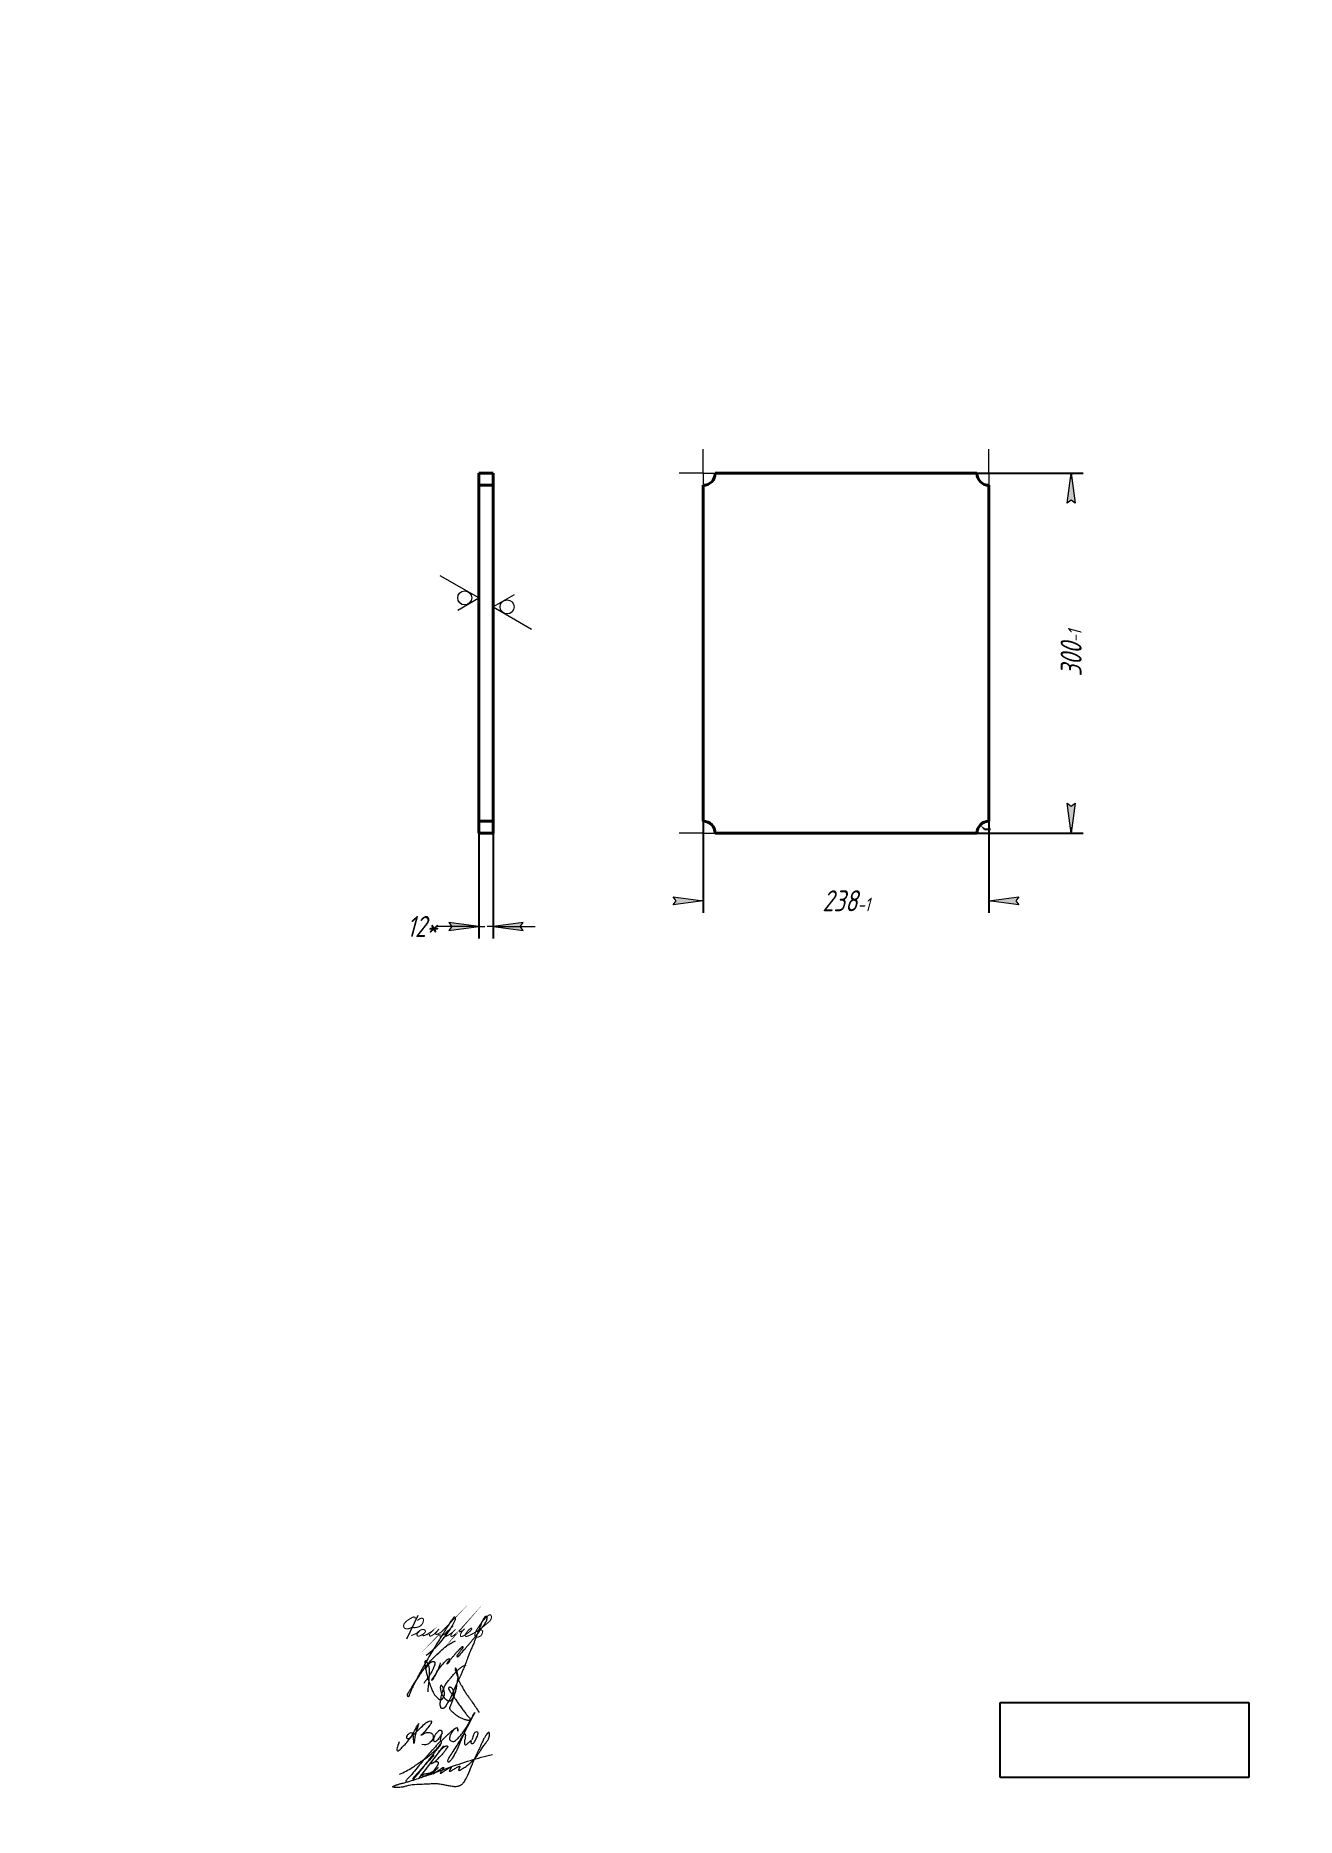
# Model space of a CAD drawing. Header units: millimetres. Extents: x 0 to 210, y 0 to 297.
import ezdxf

# ---------------------------------------------------------------- set-up
doc = ezdxf.new("R2010")
doc.units = ezdxf.units.MM
for name, pattern in [('K5LT32789', [0]), ('K5LT32790', [0]), ('K5LT32791', [0]), ('K5LT_AXLED', [19.5, 15, -1.5, 1.5, -1.5]), ('K5LT_BASIC', [0]), ('K5LT_THIN', [0])]:
    doc.linetypes.add(name, pattern=pattern)
doc.layers.add('Системный слой', color=7, linetype='Continuous')
doc.styles.add('KDIMTEXTSTYLE', font='GOST_AU.SHX', dxfattribs={"width": 0.96, "oblique": 15, "height": 5})
doc.dimstyles.new('KDIMSTYLE (0.20)', dxfattribs={"dimtxt": 5, "dimasz": 1, "dimexe": 2, "dimexo": 0.0625, "dimgap": 1, "dimtad": 1, "dimlfac": 5, "dimtxsty": 'KDIMTEXTSTYLE', "dimsah": 1, "dimcen": 0.09, "dimdle": 1, "dimadec": 0, "dimazin": 0, "dimtfac": 0.667, "dimtmove": 0, "dimatfit": 3, "dimfxl": 1, "dimtvp": 1, "dimtolj": 1, "dimtzin": 0, "dimarcsym": 0})
picture_1 = doc.add_image_def('image1.jpg', size_in_pixel=(394, 119))

msp = doc.modelspace()

# ---------------------------------------------------------------- blocks, each defined once
blk = doc.blocks.new('KDIMARROW_02')
at = {"layer": 'Системный слой'}
blk.add_hatch(color=0, dxfattribs=at).paths.add_polyline_path([(4.5, -5.51091059616309e-16), (5, 0.6582624912261956), (0, 0), (5, -0.658262491226197)])
at = {"layer": 'Системный слой', "color": 0, "linetype": 'K5LT_THIN', "lineweight": 18}
for p, q in [((0, 0), (-1, 0)), ((5, 0.6582624912261956), (0, 0)), ((0, 0), (5, -0.658262491226197)), ((0, 0), (7, -8.572527594031472e-16)), ((4.5, -5.51091059616309e-16), (5, 0.6582624912261956)), ((5, -0.658262491226197), (4.5, -5.51091059616309e-16))]:
    blk.add_line(p, q, dxfattribs=at)
blk = doc.blocks.new('U0')
at = {"layer": 'Системный слой', "color": 7, "linetype": 'K5LT_THIN', "lineweight": 18}
for p, q in [((73.8, 203.2731803791175), (67.39824999999999, 206.9692307416175)), ((70.3, 201.2524553791175), (73.8, 203.2731803791175))]:
    blk.add_line(p, q, dxfattribs=at)
blk.add_arc((71.46666666666667, 203.2731803791175), 1.166666666666667, 0, 359.999994270422, dxfattribs=at)
blk = doc.blocks.new('U1')
at = {"layer": 'Системный слой', "color": 7, "linetype": 'K5LT_THIN', "lineweight": 18}
for p, q in [((79.69999999999999, 203.792982006349), (76.19999999999999, 201.772257006349)), ((76.19999999999999, 201.772257006349), (82.60175, 198.076206643849))]:
    blk.add_line(p, q, dxfattribs=at)
blk.add_arc((78.53333333333333, 201.772257006349), 1.166666666666667, 0, 359.999994270422, dxfattribs=at)
blk = doc.blocks.new('KDIMARROW_01')
at = {"layer": 'Системный слой'}
blk.add_hatch(color=0, dxfattribs=at).paths.add_polyline_path([(0, 0), (-5, 0.658262491226197), (-4.5, 5.51091059616309e-16), (-5, -0.6582624912261956)])
at = {"layer": 'Системный слой', "color": 0, "linetype": 'K5LT_THIN', "lineweight": 18}
for p, q in [((-4.5, 5.51091059616309e-16), (-5, 0.658262491226197)), ((-5, 0.658262491226197), (0, 0)), ((0, 0), (-5, -0.6582624912261956)), ((-5, -0.6582624912261956), (-4.5, 5.51091059616309e-16)), ((0, 0), (-1, 0))]:
    blk.add_line(p, q, dxfattribs=at)
blk = doc.blocks.new('U2')
at = {"layer": 'Системный слой', "color": 30, "linetype": 'K5LT_AXLED', "lineweight": 18, "true_color": 0xff8000}
for q in [(111.2, 228.0408864574345), (107.2, 224.0408864574345), (115.2, 224.0408864574345), (111.2, 220.0408864574345)]:
    blk.add_line((111.2, 224.0408864574345), q, dxfattribs=at)
blk = doc.blocks.new('U3')
at = {"layer": 'Системный слой', "color": 30, "linetype": 'K5LT_AXLED', "lineweight": 18, "true_color": 0xff8000}
for q in [(158.8, 228.0408864574345), (154.8, 224.0408864574345), (162.8, 224.0408864574345), (158.8, 220.0408864574345)]:
    blk.add_line((158.8, 224.0408864574345), q, dxfattribs=at)
blk = doc.blocks.new('U4')
at = {"layer": 'Системный слой', "color": 30, "linetype": 'K5LT_AXLED', "lineweight": 18, "true_color": 0xff8000}
for q in [(111.2, 168.0408864574345), (107.2, 164.0408864574345), (111.2, 160.0408864574345), (115.2, 164.0408864574345)]:
    blk.add_line((111.2, 164.0408864574345), q, dxfattribs=at)
blk = doc.blocks.new('U5')
at = {"layer": 'Системный слой', "color": 30, "linetype": 'K5LT_AXLED', "lineweight": 18, "true_color": 0xff8000}
for q in [(158.8, 168.0408864574345), (154.8, 164.0408864574345), (158.8, 160.0408864574345), (162.8, 164.0408864574345)]:
    blk.add_line((158.8, 164.0408864574345), q, dxfattribs=at)
blk = doc.blocks.new('U6')
at = {"layer": 'Системный слой', "color": 5, "linetype": 'K5LT32789', "lineweight": 18, "true_color": 0x0000ff}
for points in [[(60.5559607376593, 12.57997205282717), (60.367769776445, 12.0563587220766), (60.1812895538888, 11.5375052669385), (60.12134479011576, 11.21499199599813), (60.26014615354137, 11.07619063257272), (60.45290378271005, 11.07619063257272), (60.63430289861373, 11.25758974847622), (61.15374889018638, 11.77703574004869), (62.43405686887459, 13.05734371873714), (64.26797143836298, 16.66242821742432), (63.16552339673508, 13.96769727149237), (62.97126477060131, 11.55825409633454), (62.97126477060131, 13.77953002006771), (62.74822363138605, 14.13855032418169), (62.21624499905107, 14.02365902070332), (61.8534070693986, 13.66082109105105), (61.72740902010899, 13.33434123834624), (61.84961801484449, 13.10457064679483), (62.18030575298656, 13.10457064679483), (62.97126477060131, 13.77953002006771), (64.05246014599955, 14.86072539546603), (64.80328063092452, 15.61154588039071), (65.64677827992553, 16.16583152502136), (66.01086929135738, 16.05705005503179), (65.91928327860465, 15.75051214908873), (65.70400102755521, 15.3628960721249), (64.99514218374182, 14.52340374924012), (64.40428399468561, 13.82365806932785), (64.00180320387, 13.55150766995709), (64.78946335984068, 14.08410955036385), (65.42331707159931, 14.20058586066526), (65.8339890798816, 14.1104402839712), (66.11377066515557, 13.90309043831954), (66.24013367664628, 13.5650310083866), (66.24013367664628, 13.16386066321499), (65.9919350651855, 12.79424877951374), (65.74235860319719, 12.54467231752503), (65.35221672599675, 12.15453044032466), (64.9222990884698, 12.05657499936871), (64.32209812107115, 12.16475569910335)], [(67.78941248982534, 14.21062415946727), (67.58491662390493, 14.52428630936257), (67.26359487110051, 14.52428630936257), (66.96067195957353, 14.2213633978356), (66.61764249719918, 13.8783339354612), (66.34341014880238, 13.4082293998008), (66.22655314568851, 12.78819845089967), (66.41634789405194, 12.59840370253664), (66.74994369844467, 12.68027608237409), (66.95441075834977, 12.88474314227901), (67.19347444598814, 13.17187436625923), (67.5228241862245, 13.67369175217451), (67.88168767095566, 14.39060291232269), (67.5228241862245, 13.67369175217451), (67.39831259044053, 13.09577479811611), (67.39831259044053, 12.75926535544059), (67.48249578605596, 12.67508215982531), (67.63610282284525, 12.72866812637704), (68.33422656718588, 13.51131556777719), (69.09657421098535, 14.20298836953179), (69.48137064915582, 14.55211154536798), (69.8942543343606, 14.82471349055055), (70.08328543379388, 14.93985110983377), (70.23544380024937, 14.93985110983377), (70.31382558452442, 14.7280014949749), (70.31382558452442, 14.49312435626004), (70.31382558452442, 14.24443550939304), (70.31382558452442, 14.7280014949749), (70.23544380024937, 14.93985110983377), (70.08328543379342, 14.94951921005969), (69.48137064915582, 14.55211154536798), (68.92597947804109, 13.44770000552327), (68.92597947804109, 12.95709299255788), (69.1519900560887, 12.73108241451018), (69.47049795121465, 12.64852537442127), (69.79326660873022, 12.64852537442127), (70.05363221085278, 12.90889097654346), (70.38309112732424, 13.23834989301577), (71.44359968984253, 14.29885845553409), (73.99773832921142, 19.04340632577009), (71.44359968984253, 14.29885845553409), (70.53657111955215, 12.03245950920027), (69.84029879091841, 10.56558280949784), (69.21206209996393, 9.580589938666037), (68.79992762885554, 9.090319357043342), (68.6719940701444, 9.197863704048729), (68.6719940701444, 9.617591378643368), (68.96663283300785, 10.14486940794617), (69.50379231769843, 10.86178657579714), (70.3584773750892, 12.27445577543173), (71.22523110723174, 13.75321927530044), (71.41310692686517, 13.94109509493396), (71.55411852664139, 13.92095677353834), (71.59502081145027, 13.69069355037763), (71.52239552979279, 13.19066645982085), (71.46442692452716, 12.79155099515853), (71.38619978950794, 12.39661639898983), (71.46733536017194, 12.10585561119728), (71.6295753852636, 12.02005961114588), (71.85612006411762, 12.24660428999979), (72.2833585013416, 12.58250673114972), (72.66727584264804, 12.96642407245596), (72.42223023743418, 12.45658528579844), (72.53700980223124, 12.34180572100135), (72.70938636930565, 12.27016026811179), (72.90081341847454, 12.34186219799068), (73.1423564929771, 12.5834052724932), (73.78619463711652, 13.92545654274474), (73.70963315231535, 14.19792988398908), (73.46555744137989, 14.26484968264216), (73.14968102888791, 14.18836562153703), (72.94389383940732, 13.78682880650905), (72.79553165305288, 13.3279244398762), (72.66727584264804, 12.93121182133856)]]:
    blk.add_open_spline(points, degree=3, dxfattribs=at)
blk = doc.blocks.new('U7')
at = {"layer": 'Системный слой', "color": 5, "linetype": 'K5LT32790', "lineweight": 18, "true_color": 0x0000ff}
blk.add_open_spline([(65.37608409182901, 20.91196481705956), (65.40991770728168, 22.13305848449778), (65.71704164295328, 23.51237339395217), (65.5752535743884, 24.97035283065679), (65.49875083155912, 25.25341322528462), (65.42343093662782, 25.44262927508723), (65.33881309132008, 25.60581585704486), (65.24660794722598, 25.75112385505892), (65.1575493838435, 25.87169704806789), (65.08353353545525, 25.96123828564188), (65.03088275373416, 26.01575399296226), (64.99682428896085, 26.04510699606089), (64.97542560833956, 26.06060924413327), (64.95946294789135, 26.07016661050403), (64.94660713451157, 26.07627913993602), (64.93588532371805, 26.08004792584762), (64.92672412087593, 26.08210662361154), (64.91874041556785, 26.08284930716238), (64.91168500286967, 26.08252623809139), (64.90529276776616, 26.08128554478918), (64.89932638826495, 26.0791583264334), (64.89350892917918, 26.07606630279383), (64.88774597106527, 26.0718669987186), (64.88198904300683, 26.06637109552472), (64.87623036925261, 26.05936405131419), (64.8704296780351, 26.05049745225512), (64.8645606131799, 26.03928709462389), (64.85861195610977, 26.02505203473984), (64.85258957828015, 26.00680053547725), (64.84651857846927, 25.98299018397125), (64.84044118044447, 25.95091192653518), (64.83459112400153, 25.90607613558061), (64.82954177395658, 25.8403021711799), (64.8270691946197, 25.74974367110735), (64.82795265277633, 25.6348622945267), (64.83336874854604, 25.50512979353985), (64.84566318285715, 25.36319466652949), (64.8674299437834, 25.20427611342421), (64.90561654784808, 25.00530865238579), (64.96604750064682, 24.73667974737393), (65.0435500786915, 24.33429833100018), (65.15709885738453, 23.76196900763526), (65.35044409983514, 23.03956471058083), (65.63404736969113, 22.26377682418311), (65.90535144520682, 21.53569393444209), (66.16649806978727, 20.92662510578339), (66.42649634136345, 20.48421266532802), (66.67524422666891, 20.16541541314405), (66.8895809069182, 19.94286442188701), (67.05093591711032, 19.78639248567862), (67.16672821919867, 19.70193379439169), (67.24185869686804, 19.66333055550254), (67.29783785057687, 19.64296083693125), (67.34902753284965, 19.63103126980738), (67.40017630343753, 19.62486303192068), (67.45256957120526, 19.6240148669188), (67.50538082875033, 19.62872647595259), (67.55640622706902, 19.63885948446659), (67.60365179867266, 19.65374554377203), (67.64559533664847, 19.67230940187866), (67.68241987845884, 19.69379589897545), (67.71560028224688, 19.71872187409446), (67.74888942166629, 19.74971184908833), (67.78600515094232, 19.79177440872891), (67.83180918168901, 19.85443061466472), (67.89013602643624, 19.94457115060479), (67.95798500110969, 20.06163594278607), (68.01959911547229, 20.19449645458073), (68.06374611664307, 20.3256281468453), (68.08915716617949, 20.44859112481547), (68.1002628100781, 20.57126332456374), (68.09904801247454, 20.71109939058974), (68.08079115866929, 20.88427479469874), (68.0395215226232, 21.09763212950074), (67.97680281647459, 21.32823640920034), (67.905667913441, 21.53828444691007), (67.84113915176191, 21.69288806191304), (67.78269351723031, 21.7919469983533), (67.73483013717565, 21.85795334346827), (67.69182059728078, 21.9095436820572), (67.65334468406547, 21.94987508722335), (67.62229145400418, 21.97678214454706), (67.59902097114383, 21.99268591024216), (67.5827598107208, 22.00134308433687), (67.57008899513265, 22.00637797161218), (67.55945554960358, 22.0092226330712), (67.55020903792114, 22.01050625783424), (67.54217273264577, 22.01057376655405), (67.53509281654051, 22.00972058582403), (67.52871987014043, 22.00813546073505), (67.52239562594809, 22.00572168416426), (67.51585941327545, 22.00230704449072), (67.50893503597452, 21.99760943296528), (67.50164477922509, 21.99142403208936), (67.49385858867504, 21.98334559852998), (67.48540501747549, 21.97275851573005), (67.4760272228338, 21.95866034558918), (67.46548362591044, 21.93959530079925), (67.45336760014209, 21.91305207612245), (67.44003660115004, 21.87701351299711), (67.42620334825489, 21.83039362425777), (67.4137249080513, 21.77475721447064), (67.40502689570665, 21.71105167090687), (67.4018530760378, 21.6383544971724), (67.40646011120117, 21.54946975391459), (67.42367113368512, 21.43009745232757), (67.45415493124904, 21.25895375086847), (67.49212600229092, 21.03917706878974), (67.55182238541488, 20.79400375951272), (67.63830947561416, 20.5659426744127), (67.74664851822371, 20.35525263784848), (67.87572253000945, 20.15466485847651), (68.03017244862583, 19.95811896615743), (68.19793319465987, 19.78372466454456), (68.35695255048563, 19.64415631095235), (68.49584517247473, 19.5485900474151), (68.61328376333364, 19.48829508855897), (68.71480155864602, 19.44940619231917), (68.80677581962681, 19.42490980754471), (68.88852688914531, 19.41267573956313), (68.95872566889341, 19.410408494661), (69.01802914190041, 19.41547221567907), (69.06848071674182, 19.42589586848135), (69.11225806276748, 19.44048300078063), (69.15182997180541, 19.45911861258483), (69.19077751009044, 19.48279026309555), (69.23220190141207, 19.51403267317912), (69.27860468009906, 19.55677131960798), (69.33191688551581, 19.61619465304926), (69.39292080826317, 19.69773275935259), (69.46025499350868, 19.80238209735836), (69.52640033891292, 19.92793037938455), (69.5829001040647, 20.06739926665941), (69.62562612373935, 20.21575103746915), (69.65330828860547, 20.37283595422534), (69.66593060338673, 20.54280018633804), (69.66155610577285, 20.72398199658534), (69.64061877338024, 20.90624901594538), (69.60408351502745, 21.07320066415784), (69.55591021848068, 21.21292545086635), (69.50354455654785, 21.32361945120007), (69.45061386635456, 21.4083657302605), (69.39848816992738, 21.47347789088644), (69.34658396725698, 21.52476766036671), (69.29226252340897, 21.56779701704886), (69.23418303463448, 21.60481825476882), (69.1730646583276, 21.63548222295222), (69.11337328829933, 21.65840862161636), (69.0598984244179, 21.67329450137123), (69.01559797758938, 21.67975862942913), (68.97950897501636, 21.68045564919188), (68.94864100975165, 21.67747277925011), (68.91987523424707, 21.67138563666177), (68.89210240342709, 21.66244817623979), (68.86577997242475, 21.65092050168823), (68.84230469564073, 21.63753675032717), (68.82281566205062, 21.62340299677996), (68.80750618149976, 21.60944232047277), (68.79584450304145, 21.59607055278471), (68.78728413561421, 21.58358995933986), (68.78101434116225, 21.57167840164217), (68.77634780039396, 21.55978154203578), (68.77272732904811, 21.54650055484717), (68.7703702636074, 21.53129920424476), (68.76964752897895, 21.51369283449955), (68.77098640835375, 21.4934145736504), (68.7750387082476, 21.46927563381706), (68.78291312027851, 21.4396837784264), (68.79673657510594, 21.40119608635982), (68.82022982125002, 21.34852604025141), (68.85680301530282, 21.2763272711216), (68.90515759165899, 21.18044489372465), (68.96734066057647, 21.0672371369279), (69.05261758496113, 20.93944849137543), (69.17487983772129, 20.79133868727604), (69.3529452043787, 20.57984030677903), (69.5847283754295, 20.25374887127415), (69.87945163005705, 19.78638466781399), (70.23466394327883, 19.20680454583203), (70.69538506130822, 18.58832228274809), (71.15662134240293, 17.98268403172344), (71.54303702063403, 17.45310048388296), (71.81355015067098, 17.06101562868886), (72.0332560534698, 16.85324249468383), (72.17650288015378, 16.72996945801), (72.2622175223323, 16.63544511527272), (72.31511219125267, 16.55763967435351), (72.34718528447621, 16.49747061097128), (72.36861245840862, 16.44616715084931), (72.38105336051144, 16.40403592266063), (72.38666650046001, 16.3709227989543), (72.38788482450155, 16.34559029736675), (72.38644853494662, 16.32542921682162), (72.38316797743093, 16.30856995815938), (72.37844614766954, 16.29408854873961), (72.37243406376572, 16.28129301341846), (72.3650355458867, 16.26957219128735), (72.355925533559, 16.25818324811021), (72.34451468754823, 16.24665511992549), (72.33001055672416, 16.23470675398582), (72.31138878432186, 16.2221979525234), (72.2871348385898, 16.209041805586), (72.2561201392964, 16.19576346489472), (72.21837881230472, 16.18339985365739), (72.17466395150466, 16.17302544012929), (72.12480986240742, 16.16595888903507), (72.06597491417187, 16.16333196267647), (71.99257589762088, 16.16729437791179), (71.8942792464029, 16.18196364590122), (71.75132629636241, 16.2117561822547), (71.54006705545171, 16.26903391432347), (71.23252717635211, 16.37829547661664), (70.86213482724844, 16.5431037482617), (70.47346733532741, 16.73454801627872), (70.16504142624935, 16.93182298144993), (69.92037684087812, 17.13612524506377), (69.69688395095164, 17.33635726383932), (69.45769535677454, 17.54894029316634), (69.24885397490323, 17.73511273173708), (69.12025926551297, 17.88320405020764), (69.06026542269394, 17.97869226453824), (69.0316999177207, 18.04038836768638), (69.01472051861089, 18.09352862292062), (69.00437946105188, 18.1442248003591), (68.99924601681636, 18.1955013504724), (68.99930799367165, 18.24746869647825), (69.00464398545637, 18.29944072611769), (69.01616349093723, 18.35440554073949), (69.0349545671178, 18.41509477823101), (69.06606961561297, 18.49351990878986), (69.11373072430109, 18.59796107628355), (69.1851833695887, 18.75969084197214), (69.27874735388903, 18.98172167165828), (69.3740392017645, 19.27653553431369), (69.4816398275396, 19.59800867254171), (69.61307430269288, 19.94560785697897), (69.76532384817672, 20.3663352556303), (69.93675765155301, 20.90308129493903), (70.08720478716853, 21.51885533560463), (70.17729910927923, 22.09491475531587), (70.23484598868879, 22.55726712356483), (70.30115632583154, 22.91923983571661), (70.35612841172076, 23.21357558143592), (70.36684006752046, 23.45157956176178), (70.34527422253056, 23.64088021998074), (70.3076792130307, 23.82294759808653), (70.25286996716456, 24.02808658267128), (70.20156652618753, 24.24167844296332), (70.16352479723407, 24.43442461967362), (70.12542469145632, 24.57871778975147), (70.09486737287446, 24.67925723471222), (70.07126062878245, 24.7447203589627), (70.05134205098433, 24.78540211414875), (70.03600262603958, 24.80882434932064), (70.0243315273439, 24.82279316708374), (70.01415083700309, 24.83239138045573), (70.00474803678145, 24.83926392288285), (69.99580727702465, 24.84415615913363), (69.98712133405229, 24.84748637701279), (69.97852805525352, 24.84949764453009), (69.97005141856482, 24.8503053594695), (69.96166047030812, 24.85003394828797), (69.95324099152216, 24.8487791976213), (69.94426000162278, 24.84651415082999), (69.93434083709937, 24.8429899474074), (69.92342066217998, 24.83790136129201), (69.91205519176965, 24.83120220378433), (69.90122913101592, 24.82327850182784), (69.89152674379655, 24.81454184676861), (69.88311669269592, 24.80515207713324), (69.87554294678667, 24.79459176472187), (69.86881311228954, 24.78253487284192), (69.86306037148006, 24.76866844543858), (69.85851884874351, 24.75289248814533), (69.85536237465783, 24.73466410984256), (69.85391037240754, 24.7131174595319), (69.854759872711, 24.68679713666253), (69.8589870519114, 24.6538900209851), (69.86804139749202, 24.61293729652311), (69.88329626662849, 24.56241807782391), (69.90734370544601, 24.49924860192979), (69.94419326009756, 24.42053134585581), (69.99453953431482, 24.32194366115019), (70.0443025365497, 24.19711922518192), (70.09099003926652, 24.04713531362313), (70.14260394998249, 23.86842795959629), (70.21859216801062, 23.64146195425502), (70.31652244493979, 23.36742333016997), (70.40954285238745, 23.05639751383453), (70.48836752251857, 22.76755296295445), (70.58507364893069, 22.51242923139247), (70.70098297992877, 22.29465290527847), (70.8383826528285, 22.07285295819958), (70.99837984896563, 21.82396690992934), (71.18065974969795, 21.50952401261117), (71.41791692264917, 21.09248157104531), (71.7247909433618, 20.61582567475645), (72.0749931543759, 20.11469326732691), (72.41426083479358, 19.64079025732991), (73.02590127951308, 18.78361229887551), (73.50884225267995, 18.07342934448948), (73.8773598086599, 17.5067866158422)], degree=3, knots=[0, 0, 0, 0, 23.08892411003839, 25.90578379320913, 27.36849658095113, 28.57853477437289, 29.7218750749431, 30.81396087475684, 31.80518275617818, 32.5340116185717, 32.99290285232896, 33.22579348087665, 33.37704679038229, 33.48833048874886, 33.57455142486756, 33.64380518652092, 33.70122378259412, 33.75036659537633, 33.79386957008623, 33.83335544025108, 33.87214105272245, 33.91235496550996, 33.95658983186728, 34.00557035799107, 34.061357419905, 34.12646780763512, 34.20410929927907, 34.29854880647121, 34.4157438501339, 34.56455491175546, 34.75945876534566, 35.02822874118409, 35.41286378006095, 35.99717510029608, 36.72813949276635, 37.56894107973724, 38.43382537174505, 39.40133199336037, 40.578430721351, 42.23539782704537, 44.56960189155861, 48.26913254375512, 53.18771198246659, 58.58434017403594, 63.76404376679448, 67.77867569014562, 70.99814287695813, 73.36983390960212, 75.34981577454691, 76.79687388843904, 77.58132367445822, 78.02891375208497, 78.378086715233, 78.69680269722102, 79.01348919569972, 79.34337265075953, 79.67858665453129, 80.00682416916896, 80.31793205149701, 80.60647145028561, 80.86603481811044, 81.11641040457833, 81.38398339074794, 81.71835383148989, 82.1678102968112, 82.8393613365416, 83.73323474227259, 84.70542236921145, 85.58272421559701, 86.32439137188506, 87.05711592911308, 87.8907574961167, 88.94534148899339, 90.32114124951465, 91.96557055710285, 93.42636652596606, 94.48421544317516, 95.10102119904894, 95.58099742489627, 96.01314099800784, 96.36109308967781, 96.62600156797119, 96.78273890043828, 96.889142367443, 96.97113807639755, 97.038129668233, 97.09527188758723, 97.14590073358623, 97.18856061114779, 97.2287471840586, 97.26891537016509, 97.31531058982989, 97.36686141375753, 97.42565515127394, 97.49445365730666, 97.57714175019537, 97.6796234518885, 97.81191523042803, 97.98566281873885, 98.22679687241516, 98.53258681418663, 98.89778635319205, 99.29603614677359, 99.73782124223918, 100.2617239247368, 100.964229309618, 101.999780239612, 103.5254109190041, 105.1506671389526, 106.7245298989554, 108.093531563326, 109.5903133920281, 111.1953020837693, 112.7774834854757, 114.1263943636619, 115.159714159532, 115.933249703592, 116.5991051072816, 117.1966867350474, 117.716186105381, 118.1472776884506, 118.5120913932663, 118.8308284389657, 119.1120840017018, 119.3761473530127, 119.6502541760029, 119.9661844048676, 120.3484720487786, 120.8326110054183, 121.4625745633854, 122.257883948525, 123.1663167729581, 124.1218957718332, 125.0774414802364, 126.058759075695, 127.1107217357935, 128.2713802827618, 129.4555411470182, 130.5492798125666, 131.4722221457924, 132.2240763945491, 132.8428036707044, 133.3435270316868, 133.7861618193668, 134.2097331793344, 134.6419531666712, 135.07675082757, 135.4909341445828, 135.8405670411855, 136.1161996801323, 136.3290212946846, 136.5165823049759, 136.6970732021236, 136.8799095666845, 137.0632951286719, 137.2354651043024, 137.3861300135916, 137.5142614765161, 137.6235479569736, 137.7184450497249, 137.7976892899042, 137.8756507401737, 137.9579435297707, 138.0555159514176, 138.163779376122, 138.2880427438782, 138.436309489426, 138.6225163233996, 138.8620748680995, 139.2031278659684, 139.7043262486523, 140.3810974906251, 141.2189148674305, 142.1273174818552, 143.2595165690257, 144.8211407952124, 147.3177643775447, 150.7571101410823, 155.1951704424444, 160.0691713325595, 165.2244643996175, 169.4711417493419, 172.4214110687776, 174.0929247216289, 175.1382982941582, 175.9667476052343, 176.4795577137869, 176.9002722075947, 177.2447515993877, 177.5213496275962, 177.722930126645, 177.8737085289891, 177.9963222724827, 178.1014362024326, 178.1953143978301, 178.2815173063154, 178.3661181765914, 178.4549126387874, 178.5547545514223, 178.6700486309557, 178.8070744895659, 178.9752011110635, 179.1872344806044, 179.4394731118456, 179.7197270048918, 180.0295107225544, 180.3832688069577, 180.8234477103547, 181.4071105080071, 182.2468370647849, 183.5636180390767, 185.5124136486446, 188.3659008144822, 191.1693595490507, 193.6361941483106, 195.2159308876024, 197.1470862219489, 199.2692247613871, 201.224518318486, 202.3921757305919, 202.9354455009734, 203.335749427751, 203.6650385457113, 203.9804397921348, 204.3052698204951, 204.6306664143438, 204.9542103018015, 205.2842401760186, 205.68312192184, 206.1453122097258, 206.8668041367929, 207.8378621120557, 209.464316382984, 211.3873392381132, 213.6481330480264, 215.8281705148584, 218.3616311862739, 222.0463208053261, 226.400788772624, 230.2376141698672, 232.9871267002133, 235.1430689373578, 237.1452347941266, 238.6001234124407, 239.5943196481266, 240.7144690296747, 242.0868590309205, 243.5795128043555, 244.8370298052072, 245.7730677623126, 246.3794493830385, 246.8095402814596, 247.0775336538936, 247.2275167539396, 247.3339800160057, 247.4184700209773, 247.4895205515942, 247.5520115162512, 247.6092220325807, 247.6636060178384, 247.7171677520884, 247.7685920257453, 247.8207844363665, 247.8766770811286, 247.9421914551861, 248.0180825757098, 248.1024702365821, 248.1894206015074, 248.2694707678351, 248.3470721801384, 248.425636522534, 248.5128864112118, 248.6056793825818, 248.7068161418586, 248.8204129671911, 248.9522817326213, 249.1114892801304, 249.3139564207763, 249.5741553291382, 249.8978203062795, 250.3037087529917, 250.8417906157673, 251.5282721942539, 252.3812439797572, 253.3595934924577, 254.4759627763927, 255.8726873418201, 257.8510916368267, 259.9382727246121, 261.9636029003651, 263.4698826802768, 265.0464480200878, 266.5866947374772, 268.3669126827913, 270.599666274059, 273.4070816914232, 277.3730272345561, 281.2342012594908, 284.8823428619705, 288.313022516428, 301, 301, 301, 301], dxfattribs=at)
blk = doc.blocks.new('U8')
at = {"layer": 'Системный слой', "color": 5, "linetype": 'K5LT32790', "lineweight": 18, "true_color": 0x0000ff}
for points, knots in [([(65.05219466296417, 27.03352714297654), (65.95501348147516, 27.66588167191159), (67.0898522801289, 28.73771596946131), (68.31944498310439, 30.31077993503413), (69.07406077675854, 31.30128269171595), (69.52074934309465, 32.14474997202896), (69.80773543639894, 32.65098100976977), (69.90132012380145, 32.91758522531336), (69.9302623792842, 33.05478915626804), (69.94206651206639, 33.13872591067079), (69.94257648656394, 33.19183922095786), (69.93817925893516, 33.2253052384801), (69.93214985650839, 33.24823108192359), (69.92493204127666, 33.26628650201573), (69.91664251120366, 33.28135609913079), (69.90724494629205, 33.29441464482875), (69.89647466703778, 33.30614290338016), (69.88383149118901, 33.31723911339265), (69.86884576885289, 33.32785729075701), (69.85131166651331, 33.33773681800253), (69.83158024702142, 33.34630090578523), (69.81043014972074, 33.35295122703525), (69.78897763319802, 33.35725152375085), (69.76836583237628, 33.35907904796599), (69.74935180003847, 33.35864076214131), (69.73194076697949, 33.35620079820583), (69.71550305814985, 33.3518731511997), (69.69902201496963, 33.34551781133152), (69.6816434521286, 33.33656102040365), (69.66243174664987, 33.32397132031602), (69.64010482733482, 33.30594085025152), (69.61188499996551, 33.27856422496367), (69.57183161798028, 33.23348964504643), (69.505455770872, 33.15624953192219), (69.39242948578605, 33.01704129313518), (69.21180242464594, 32.77204517933006), (68.95544674889037, 32.37253117980637), (68.61261411660456, 31.77803666097626), (68.06924327330177, 30.93518418012982), (67.23347352992147, 29.62296943244573), (66.12395242442854, 27.79176762222639), (64.89975067262567, 25.68834757731597), (63.88591818294356, 23.85327001562706), (63.21282919368861, 22.58695789015246), (62.84195648159871, 21.85281412185128), (62.64114309904394, 21.40464630275056), (62.49972455920165, 21.06538185184922), (62.38354924229333, 20.77228126219279), (62.28441761320629, 20.51190219393308), (62.21146791998872, 20.315340232642), (62.16927104217899, 20.20066904513712), (62.14412708186929, 20.14876146827379), (62.13165109813863, 20.12737273202922), (62.1222764228314, 20.11394099301711), (62.11452516309494, 20.10472637283439), (62.1078002945289, 20.09820530951993), (62.1017975888487, 20.09358815671058), (62.09631972599728, 20.09039524637839), (62.09122215977662, 20.08831916952309), (62.0863907329271, 20.08716291024709), (62.08173052800053, 20.08680730104166), (62.07715909320586, 20.08719256021678), (62.07269823660552, 20.08828466259629), (62.06840821123973, 20.09001005595388), (62.06430307534715, 20.09227803403516), (62.06018419397923, 20.09514459448866), (62.05573882471589, 20.09884448921375), (62.0506544891096, 20.10379801449176), (62.04461628392167, 20.11059856847743), (62.03726479865914, 20.12010744124751), (62.02803966452453, 20.1337655983252), (62.01640509312506, 20.1535083869521), (62.00197143741369, 20.18152460262792), (61.9858955754289, 20.21860958626038), (61.97091818675156, 20.26396404716817), (61.95977680438909, 20.31460862772266), (61.95388475887367, 20.3684357979476), (61.95378485691195, 20.42455098118526), (61.95996455811121, 20.48339409568044), (61.97304895517178, 20.54482378353873), (61.99383910409652, 20.60930612187713), (62.0242634065003, 20.67852893195982), (62.07223541982154, 20.76423110978831), (62.15523328324474, 20.89663056362306), (62.30678486450847, 21.1459304929374), (62.60550078010918, 21.62023779719144), (63.15595345978392, 22.49068627781978), (63.96353698779882, 23.72332948488778), (64.98432680813983, 25.21301220263328), (66.19062866094194, 26.52392679344902), (67.35965189635338, 27.63776286284471), (68.30821817160445, 28.49399787798856), (69.15057753601064, 29.06953519575151), (69.66866475798764, 29.31061793296587), (69.9118038131482, 29.42549043077142)], [0, 0, 0, 0, 8.550608616909479, 12.05498909731316, 15.54800864636031, 18.19112149729409, 19.49899547586825, 20.05820856276075, 20.38161509008001, 20.58967061819273, 20.71666537517187, 20.79367975743621, 20.85170144345296, 20.90072235485522, 20.94465307224176, 20.98524465825564, 21.02564223243174, 21.06834027274877, 21.11593940290885, 21.16833782892286, 21.22470724871314, 21.28305186546078, 21.34057559650208, 21.39466303008514, 21.44378103840279, 21.48828891869076, 21.53119048967674, 21.57580767080184, 21.62550805067395, 21.68308106465782, 21.75428657315771, 21.84854811100129, 21.98874998667692, 22.22341503732463, 22.64135142255019, 23.38396024610536, 24.59145537447172, 26.33319310262997, 28.72517486315826, 32.39414345489543, 38.44413720066752, 45.386804132957, 51.3366439952876, 54.75928160654442, 56.55021407149562, 57.73619828659556, 58.58106772181609, 59.41081735012408, 60.19037519759497, 60.74860237604653, 61.04454549420441, 61.13979306103076, 61.19713002219413, 61.23708949006024, 61.2671348063732, 61.29071298422787, 61.30986155532154, 61.32593719236645, 61.33991703943459, 61.35255107389896, 61.36445007752456, 61.37614187831995, 61.38811066680237, 61.40006167387295, 61.41202200248679, 61.42454207551994, 61.43906624348642, 61.45699012410813, 61.47974062644996, 61.50979512866817, 61.55047455772206, 61.60794197523685, 61.68805755052679, 61.79563498556981, 61.92221881037423, 62.05916765616627, 62.19849487994397, 62.34287054750136, 62.4951123545238, 62.65815684757621, 62.83085476293896, 63.02153046686268, 63.2457091914174, 63.59456840449479, 64.23786481718554, 65.5163435666815, 67.95744178744798, 72.25357323446096, 76.98975279678383, 81.9773654752493, 86.09099495459934, 89.56281137385866, 91.90558766368395, 94, 94, 94, 94]), ([(67.40396497367506, 25.76808229277958), (67.33173679237137, 25.32556207696408), (67.11576138296473, 24.76313689522058), (66.78581371824383, 24.08068362263839), (66.56021097958497, 23.71959421155768), (66.4051197394159, 23.42562524604168), (66.31187827492563, 23.23952152633657), (66.2565037953878, 23.13290950506922), (66.21675611821134, 23.06981254417039), (66.18160646462216, 23.02210003550863), (66.14814402655387, 22.98130614902763), (66.11410821951766, 22.94296595692131), (66.07965010634871, 22.90656867743542), (66.04827360406158, 22.87484761180312), (66.0244663652395, 22.85214817463438), (66.00900542810194, 22.83861780350912), (66.0000937897923, 22.83150411704841), (65.99443463473534, 22.82739295518104), (65.99027056922408, 22.82467947697873), (65.98694403802183, 22.82279204689013), (65.98413887093938, 22.8214852717783), (65.98170737120127, 22.82068292865853), (65.97959886555407, 22.82038884762997), (65.97773986796952, 22.82071943096199), (65.97635125521597, 22.82194120316578), (65.97569881819582, 22.82385199036207), (65.97557836736699, 22.82623701908048), (65.9758660942161, 22.82915800872848), (65.97653510878045, 22.8326009470461), (65.97757338898515, 22.83661898699438), (65.97905261209537, 22.84145338936864), (65.98123470750654, 22.84779684184127), (65.98465177723538, 22.85685590240533), (65.99031438468563, 22.87083081951127), (65.9986776813475, 22.89061240853917), (66.00938455216823, 22.91670736687257), (66.02176767251481, 22.94740240939046), (66.03653180977247, 22.98365307011886), (66.05462417868021, 23.02481956700919), (66.08007463932123, 23.07212211809957), (66.11450032033382, 23.12394094955181), (66.16052833445548, 23.18601112185675), (66.22315402112622, 23.26661802055597), (66.31361629576428, 23.3914233918189), (66.43301753119586, 23.57131364183897), (66.56804756088286, 23.79673301187495), (66.69810870040857, 24.03085483940535), (66.83224575600171, 24.27007620169735), (66.9893855591614, 24.53255313153417), (67.18498602542599, 24.81059687895169), (67.39537148415903, 25.0589338539356), (67.57808956333606, 25.2752496373796), (67.77208438142569, 25.50532102633511), (68.00107366865758, 25.77078855955367), (68.26564657633251, 26.03306095926047), (68.46811620836168, 26.22724389801857), (68.59745084231542, 26.32962743471413), (68.66574205651426, 26.37015246502526), (68.71678644429272, 26.39535512015729), (68.76695722766493, 26.41582916594763), (68.81328858322581, 26.43040383125549), (68.8511181988182, 26.43831444738012), (68.87894977493829, 26.44106184823028), (68.89901197546227, 26.44085859664025), (68.91437475132085, 26.43896398780413), (68.92666026051612, 26.43592994371974), (68.93672692157162, 26.43203720585021), (68.94510458990081, 26.4274311245693), (68.95209671314996, 26.42221045470532), (68.95795613815135, 26.41639839227832), (68.96290536325117, 26.40992595132408), (68.96725508743262, 26.40252190844322), (68.97114330172101, 26.39379074728731), (68.97457925382218, 26.38323161962145), (68.97745947693664, 26.3702403158583), (68.97959576365042, 26.35382778102166), (68.9806319975944, 26.33208275733156), (68.97976086100789, 26.30183942147664), (68.97566546821304, 26.26010111645118), (68.96771948754986, 26.20725503007526), (68.95787506991147, 26.1467756169092), (68.94508453093728, 26.08589703898269), (68.92787874657768, 26.02964360752094), (68.90601391440018, 25.97946370487716), (68.87746332873826, 25.93025668653269), (68.84131178168832, 25.87814842376017), (68.79827028019967, 25.82319506980403), (68.75634669267721, 25.77079826439078), (68.71750043658972, 25.72730315084368), (68.68460029179376, 25.69435762430012), (68.65481673650379, 25.66663887195145), (68.62657582597784, 25.64168609520362), (68.5991169225606, 25.6187049333692), (68.5762959110258, 25.60097451535134), (68.5597963885362, 25.58938944627636), (68.54943587568265, 25.58289555007542), (68.54258661053167, 25.57910084345448), (68.53759621109678, 25.57671409827753), (68.53375864195361, 25.57519385591112), (68.53068061859624, 25.57425716168137), (68.52809053145671, 25.57375057817458), (68.52584084764288, 25.57362349188517), (68.5238678070034, 25.57389495116578), (68.5221839028342, 25.57463170723491), (68.52088525834215, 25.57589133969779), (68.52004829592816, 25.57760237770722), (68.51959987907807, 25.57967200027312), (68.51948535497615, 25.58209277003979), (68.51967932590306, 25.58487662257122), (68.5201839697153, 25.58809961819426), (68.52105060677661, 25.59193382880298), (68.52240116976958, 25.59666871706463), (68.52443896924999, 25.60269657731598), (68.52749516477812, 25.61060795664579), (68.53220365824203, 25.62152376355957), (68.53968990575837, 25.63727606293983), (68.55059020019141, 25.65829706355177), (68.56417066696572, 25.68272496347694), (68.57840707785999, 25.70703424725684), (68.59240370033012, 25.72994693362645), (68.60799611574498, 25.75478070396494), (68.62880218797025, 25.78806691995152), (68.65621862042018, 25.83753979239802), (68.69055275598069, 25.90184111440121), (68.73713877949129, 25.97471874331751), (68.7991791540426, 26.05036961676538), (68.88502719997521, 26.13688394666943), (68.99930027438141, 26.23560172791915), (69.14129739758397, 26.35614517708069), (69.27419730932534, 26.49715965775326), (69.399564697249, 26.64734938393741), (69.51589894783342, 26.78943241531229), (69.64470402770841, 26.93981271468775), (69.7779712377856, 27.09824086390947), (69.91056834674845, 27.2724182295272), (70.04677454274193, 27.44877967205227), (70.21782790792075, 27.62924627055324), (70.41074273521045, 27.80676021947986), (70.59588765587014, 27.97954783806986), (70.72781039443474, 28.11912598790738), (70.81869142064316, 28.22164878635604), (70.88139897236356, 28.29213471038142), (70.93549629075846, 28.3521864075519), (70.98099800748747, 28.40194945137929), (71.01827886690886, 28.43887081655052), (71.04575467836177, 28.46209179265702), (71.06429413527226, 28.47501604397385), (71.0771312722135, 28.48227272447971), (71.08706358198957, 28.48663242562449), (71.09522822518632, 28.4891809143615), (71.10216251877051, 28.49044357980139), (71.10819456744717, 28.4907235689104), (71.11354659250075, 28.49020166846685), (71.11837768945874, 28.48897981020681), (71.12265480730471, 28.4871660827103), (71.12643705061072, 28.48487618253191), (71.12980600881431, 28.48219023159814), (71.13309348033673, 28.47889548305906), (71.13643792775945, 28.47476037891002), (71.13991549218518, 28.46946778044889), (71.14349154197947, 28.46276173360712), (71.14715975715558, 28.45419632179528), (71.15088531280139, 28.44310593467799), (71.15456211958627, 28.42847568196271), (71.15783030556632, 28.40922291763579), (71.15989147824212, 28.38570071661525), (71.1600234804791, 28.35970481048085), (71.15778430249682, 28.33371069068843), (71.15307349215902, 28.30830744026849), (71.14567408289145, 28.2826373956616), (71.1345829371252, 28.25497045866391), (71.11795304163631, 28.22322313246499), (71.09132666287263, 28.18248620387712), (71.04663441533833, 28.12325670555285), (70.98009798007939, 28.03528952246893), (70.88786294185303, 27.91808426011522), (70.77770229723058, 27.77719913667133), (70.67330323228403, 27.6157636319702), (70.57292967010932, 27.45621394956456), (70.46521883154031, 27.33197235213726), (70.38529413654935, 27.22441298209688), (70.32534047354898, 27.13894480912049), (70.27004340229097, 27.07539657513391), (70.22281062084477, 27.03009084296633), (70.19172695006914, 26.99385271944763), (70.17434530404776, 26.96631326513713), (70.1647540942758, 26.94523585383322), (70.15910536836914, 26.92706530170503), (70.15595391693688, 26.91011571558289), (70.15471168938491, 26.89345627658741), (70.15508947179168, 26.87623867354333), (70.15718668207451, 26.85855808165493), (70.1609662103476, 26.84159805403326), (70.16596055254688, 26.82678981909262), (70.17151468572882, 26.81481338042656), (70.17718367567761, 26.80546998708661), (70.18277635423188, 26.79825287190047), (70.18831327765565, 26.79261292213229), (70.19399449555895, 26.7881091554024), (70.20010961947449, 26.78439564604363), (70.2069051014575, 26.78136206762358), (70.21453053302221, 26.77905612506552), (70.22309920126852, 26.77757088869723), (70.23281280125498, 26.77702403423152), (70.24400435270134, 26.77760247383591), (70.25715897659032, 26.77961445750006), (70.27304394216054, 26.78357703046282), (70.29306419827363, 26.79044716299501), (70.31935100563027, 26.80192619117747), (70.35365076173736, 26.82010268720219), (70.39570320097732, 26.8458712864981), (70.44428150292374, 26.87852419327766), (70.49699756276738, 26.91851265115179), (70.55421435678741, 26.9684403482882), (70.61928991246116, 27.03511444401047), (70.70020981902506, 27.13347151570926), (70.81231832947256, 27.28317286077262), (70.97549871148122, 27.49793317888771), (71.21014678256475, 27.75982580075188), (71.51385265976847, 28.07992740295217), (71.84126769080069, 28.46155308565721), (72.19529431478074, 28.89644933891569), (72.5441282478018, 29.32294005411404), (72.90508521359976, 29.73205679619215), (73.26163387633433, 30.13859157623534), (73.62035679646529, 30.58141281840423), (73.95297537979815, 31.06656483286315), (74.28217487951531, 31.54315320959932), (74.60759657228178, 31.97600471290667), (74.86087171902172, 32.35668704695482), (75.04009135590704, 32.63269579356344), (75.12559068916462, 32.82390014737254), (75.16073039176882, 32.95156659610225), (75.18076714758907, 33.05413285127767), (75.1944316632763, 33.13563211974815), (75.20432581795018, 33.19531755238827), (75.20947852782538, 33.24255494298524), (75.21029335250627, 33.28429414804728), (75.20629506422488, 33.32151041605908), (75.19903862035795, 33.35206575730595), (75.18954450711863, 33.3781122921624), (75.17770180461035, 33.40234217002072), (75.16367471900168, 33.42484308718218), (75.148083377889, 33.44476163053628), (75.13198659531041, 33.46121750845097), (75.11620144189204, 33.4740740061427), (75.10111919340582, 33.48370429990743), (75.08679134856727, 33.49065426684601), (75.07284149092735, 33.49545095162321), (75.05866115689363, 33.49851324992233), (75.04344350143673, 33.50004886040003), (75.02666427416135, 33.49988081922103), (75.00788415983263, 33.49765955866715), (74.98666267431979, 33.49288301277261), (74.96225876032527, 33.4847638297916), (74.93377945906201, 33.47211879245424), (74.90107090056527, 33.45372162725627), (74.86565723552499, 33.42932592431848), (74.82895665997648, 33.39908631926104), (74.79167153510646, 33.36218176362087), (74.75173828692792, 33.31444351597824), (74.71265693625386, 33.25756891428168), (74.66825443301748, 33.18255180847973), (74.61323054645844, 33.08288190265444), (74.52547419040559, 32.92863832687542), (74.40549904083457, 32.70314210495167), (74.27690656020354, 32.4029429399715), (74.14629024547254, 32.0565213354611), (74.01180992311538, 31.69978604836319), (73.85516246274787, 31.3255005332615), (73.67929057081056, 30.91810614272964), (73.50971970398962, 30.46843554399302), (73.34334949102431, 29.9929434691866), (73.16706497614348, 29.49549687600239), (72.96161387975434, 28.95758004325805), (72.69784035452909, 28.38333982545333), (72.4292088872343, 27.82933231595209), (72.23638408746335, 27.3351149538739), (72.1141005118139, 26.99703177054516), (72.04437767911398, 26.80177132043823), (72.00084152955563, 26.68001957020292), (71.94396749749458, 26.52156026973486), (71.8421293778931, 26.24218332975548), (71.68314126372181, 25.83382845514663), (71.46906571866302, 25.32028913148972), (71.23553701036003, 24.72944394935968), (70.96886717695368, 24.02940673659711), (70.61681185607868, 23.23352527162689), (70.15847304427524, 22.32432204140761), (69.70580006823431, 21.3288596653984), (69.27745524372769, 20.3237955921019), (68.87976958718585, 19.46608398469135), (68.50049330521618, 18.89735160824611), (68.32281131154477, 18.534483381455), (68.20754680258801, 18.36901898022984), (68.13324048241634, 18.29317886527792), (68.07818216771814, 18.24964954317807), (68.02443141174992, 18.21612238898243), (67.96804713451722, 18.18867907577192), (67.90763885830566, 18.16674859256969), (67.84437898159493, 18.15097523021561), (67.78158694049294, 18.14195460428192), (67.72448010361755, 18.13899747745663), (67.67764339982692, 18.14167280202938), (67.64223391058464, 18.14799538364923), (67.61600470419098, 18.15599296520037), (67.5957755605126, 18.16487513225735), (67.57918882222685, 18.17463933305581), (67.56479869568632, 18.18569048197324), (67.55136648803742, 18.19870138319945), (67.53823106860294, 18.21456883896118), (67.52505504808933, 18.23443715921158), (67.5115295645636, 18.26007758912465), (67.49726238197191, 18.29463366404212), (67.48141594742879, 18.34456574387409), (67.4634076487914, 18.41844159486192), (67.43818013145015, 18.52297797186966), (67.407432975806, 18.65110262639752), (67.38270647241453, 18.78990378412732), (67.37530803896614, 18.92681032917992), (67.38509736558652, 19.07149592863084), (67.4107327692213, 19.24170626388786), (67.45272626375862, 19.45606913175149), (67.50052359960351, 19.74361147725651), (67.56033697270287, 20.11256035635785), (67.65578818920322, 20.53395590592041), (67.78539673872947, 20.91895539915342), (67.8946354799392, 21.23278248077779), (67.97855268250959, 21.48514072073726), (68.06478670000702, 21.71874976673925), (68.17972918597087, 21.96126543291507), (68.34959427043277, 22.2336074720109), (68.61469313136816, 22.59544132906305), (68.98403543969147, 23.0812349942687), (69.49488608213545, 23.65867635923902), (70.02159604886319, 24.23739986366579), (70.51155009450878, 24.71771989509449), (70.8828601087526, 25.02405169538252), (71.16639447359321, 25.18915637933537), (71.42454472735074, 25.29729068455686), (71.6074917999135, 25.35641106776777), (71.71895576441113, 25.39232929826863)], [0, 0, 0, 0, 9.05012872705892, 12.27523955615502, 15.45899986464831, 17.73483988954849, 19.05741326790075, 19.7108414674711, 20.18625624796493, 20.5782552686495, 20.92015558141624, 21.26322820190859, 21.62482865825904, 21.94340184840314, 22.17414311605756, 22.29628959118215, 22.36275980440909, 22.40689436236537, 22.4390567453203, 22.46419391743622, 22.48492183865863, 22.50216622969817, 22.51626151636768, 22.52813273998885, 22.53944741467791, 22.5522415096399, 22.56817047852566, 22.58805267039454, 22.61198677781667, 22.63974096856495, 22.67274404928946, 22.71519234590006, 22.77668725643035, 22.87041018465875, 23.02304422812403, 23.21520040999722, 23.44630770354593, 23.6988530852062, 24.01440602227395, 24.36406655485286, 24.79380696920886, 25.28351990132807, 25.94162552114996, 26.87792467942779, 28.42996457524314, 30.34865718411363, 32.24077333289403, 33.89839883521643, 35.94836723450208, 38.48558270273472, 40.82530402486174, 42.59187029456275, 44.26724396181142, 46.97004676078387, 49.7480096312128, 51.86374390765778, 52.70147057395712, 53.10491050118355, 53.48302850596736, 53.86297235156056, 54.21017827344965, 54.47316286510871, 54.65060737536394, 54.78015129451817, 54.88201528901642, 54.96597005374313, 55.03789173846411, 55.10177399278683, 55.16057658349273, 55.21548886919894, 55.26973314979212, 55.32649975842308, 55.39043673965826, 55.46450655651031, 55.55284803126975, 55.66175245880736, 55.80204478182547, 55.99689564905083, 56.27898183702862, 56.6577708048305, 57.08785207877154, 57.53005859936763, 57.92699945641592, 58.28653955085408, 58.64516112727835, 59.08688676787481, 59.58041217879209, 60.07014470780373, 60.45680762318491, 60.77032110529868, 61.02050180294312, 61.28743407698452, 61.53971113159886, 61.7514654557824, 61.87728760431949, 61.95117424896657, 62.00101868558919, 62.03708294951244, 62.06404711067225, 62.08522161978857, 62.10269089977169, 62.11781590588129, 62.13103482606565, 62.14301086537011, 62.15470842207601, 62.16718779938194, 62.18133260377456, 62.19768838804892, 62.21651047582708, 62.23822244567693, 62.26423617504585, 62.29672551983947, 62.33871119230131, 62.39411227923593, 62.46984758680305, 62.58138620225105, 62.75014357523848, 62.95323414059891, 63.15197524181549, 63.32530154156674, 63.50142438325815, 63.75069795927278, 64.12670280789305, 64.65573207369606, 65.23926817019948, 65.88865201598246, 66.64993334951879, 67.72476750786576, 68.97093417500743, 70.45053253842603, 71.67377078741448, 72.96567384588595, 74.1997340619661, 75.71660845934763, 77.19149050583474, 78.66939798406948, 80.26360153468625, 82.25999454740558, 84.02270038045882, 85.43108792216803, 86.18003115295346, 86.82002040469867, 87.35735353778296, 87.8303388665853, 88.19668246149355, 88.42781375051858, 88.56388518222633, 88.65750948544428, 88.7284507566438, 88.78495725216258, 88.83175897969517, 88.87197622634159, 88.90786180013019, 88.94116407268966, 88.9733329337326, 89.0023634587493, 89.03113883856201, 89.0611291635479, 89.09720439826435, 89.13954440989755, 89.19023909041896, 89.25218224785506, 89.32958155541064, 89.42887405502107, 89.55988928673129, 89.72789317996417, 89.91043182872136, 90.08993016749905, 90.25982101457522, 90.43717571041851, 90.63451247886547, 90.86741053725858, 91.1677569895262, 91.62701426685199, 92.38208765223597, 93.41996633197857, 94.6724539230234, 96.0309145764726, 97.34437741350916, 98.51233320135161, 99.38253328273036, 100.0801461935074, 100.6427610992905, 101.0985233420443, 101.4165677639696, 101.6144519997649, 101.7614105848416, 101.8881309191481, 102.0020412559431, 102.1126415582708, 102.228684820584, 102.3531615957218, 102.475541815624, 102.5827981262551, 102.6716198956193, 102.7445525371063, 102.805472551343, 102.8576433943024, 102.9055376228328, 102.9531372109006, 103.003347830315, 103.0570770661989, 103.1153795993567, 103.1804985535898, 103.2553155788729, 103.3437868339896, 103.4517993114647, 103.5891588213478, 103.7754729001166, 104.0368792940556, 104.3810715980856, 104.7820315610841, 105.2315653256866, 105.7311852371977, 106.3311134668966, 107.1316613086741, 108.3295162024274, 110.1501944576099, 112.6368770089815, 115.5016706819846, 119.1609639243044, 122.8986311830983, 126.9529614641391, 130.409085851725, 134.0371742423348, 137.9942750420576, 142.0359458618766, 146.0410272841487, 149.822244934, 153.0854334391033, 155.3859964358748, 156.523495266855, 157.3449610534504, 158.0844729286764, 158.6564077758827, 159.032405044117, 159.3195525896096, 159.6259297156317, 159.8825850348252, 160.0817570271792, 160.2656543207297, 160.4475605853473, 160.6314395822952, 160.8060205271579, 160.9629927969825, 161.1004705553291, 161.2207920624985, 161.3275594533166, 161.4248565281142, 161.5212763884442, 161.6231531254575, 161.7365036311971, 161.8632119976283, 162.0085677928639, 162.1798886219923, 162.3875142480697, 162.6438456500754, 162.9450066208917, 163.2643583573538, 163.61350022819, 164.0147720610479, 164.5332062289935, 165.0206178827491, 165.7940642485327, 166.8577939471838, 168.6440101278764, 171.0067375262292, 173.5173666217644, 176.2046187581104, 178.7899131151936, 181.8007294698925, 185.2640526564619, 188.5988322029536, 192.0867565083241, 196.0399807451853, 200.3514407904697, 204.9831202778389, 208.6067960262308, 211.1740857928719, 212.324149333518, 212.8401519156242, 213.8141591804749, 215.7616497486333, 218.9115165399334, 222.7603159190186, 227.1212833222791, 231.8830713747282, 238.0542570919298, 244.8790787961007, 252.6709923865059, 260.3723270141881, 267.2067683096124, 271.9104723604818, 274.2948250566257, 275.4424314622102, 276.0074310177879, 276.4564925667717, 276.8725366650021, 277.298483268373, 277.7345383026035, 278.1823487294254, 278.6272356581845, 279.0278106070721, 279.3479157869561, 279.5828460028205, 279.7605391796398, 279.9065420304664, 280.032940598534, 280.1525772399198, 280.2761794426715, 280.4139889783416, 280.5723544798611, 280.7621016772766, 281.0049842294069, 281.3347006558124, 281.830666104134, 282.5570331697736, 283.5307030461261, 284.521091298472, 285.4299663944341, 286.3230754239653, 287.4773404942414, 288.9422162208973, 290.7830067797826, 293.4282292188776, 296.5745695881209, 299.5863310309695, 301.7179183440625, 303.3596126842459, 305.0164137637091, 306.7997510215591, 308.8273268261249, 311.5602812320362, 315.9559263312703, 321.2845959131998, 327.2905780970613, 331.9291654806121, 335.2943715999311, 337.0765402962691, 338.608553885945, 341, 341, 341, 341]), ([(65.03192602285442, 24.85780326077906), (65.21621193161546, 25.1366079030891), (65.42677128037779, 25.49901084637273), (65.76857465094827, 25.80326238209136), (65.89645388631723, 25.89096809332787), (65.9975011752615, 25.94665717428026), (66.07618928855322, 25.98038511304836), (66.13588115721423, 25.99737072718108), (66.1816840267874, 26.00429510646492), (66.21879829173496, 26.0053233521844), (66.25109635800624, 26.00238232180888), (66.28078462781967, 25.99608970737594), (66.30969749543475, 25.98652373008127), (66.33870559556804, 25.97345326821434), (66.36761715983084, 25.95662030276344), (66.39533675092794, 25.9363297447083), (66.42060862552579, 25.91334879707625), (66.44241390916532, 25.88872389999642), (66.46034749406552, 25.86334848231687), (66.47463336532272, 25.83722906489999), (66.48598324231374, 25.80949418469683), (66.49496117906392, 25.77850242626855), (66.50141495442995, 25.74248068221533), (66.50471458594343, 25.69893203837955), (66.50351508672182, 25.64428897534964), (66.49537690252019, 25.57264876310924), (66.47760185696153, 25.47680593956662), (66.44476462825304, 25.34697001222159), (66.38296954664122, 25.16754730883767), (66.2675226391471, 24.90146531516939), (66.08500900076575, 24.5079319519171), (65.82980962261252, 24.02158826387205), (65.52438358848666, 23.53724659151302), (65.22371991866164, 23.11832415064615), (64.93634285093393, 22.71403554617882), (64.74581553063898, 22.44515974188243), (64.64033589612507, 22.29625495970291)], [0, 0, 0, 0, 6.031326711805664, 7.224988356314289, 8.103691365475113, 8.779791160169411, 9.271523189246412, 9.62061493281614, 9.879084816649868, 10.0922323249949, 10.27851055553696, 10.45374867179695, 10.63011067106745, 10.81839359798904, 11.01782931148539, 11.22320082439538, 11.42737411646699, 11.62332177715271, 11.80622667181389, 11.97807653243036, 12.1509544438802, 12.33746838925695, 12.55008708642841, 12.79977093381808, 13.11189234375645, 13.51938577668283, 14.07889547329571, 14.84210710901935, 15.89584896235619, 17.4450776018355, 19.99089296003002, 23.60108786322042, 27.19029875053633, 30.1472191862028, 32.75904809202703, 36, 36, 36, 36])]:
    blk.add_open_spline(points, degree=3, knots=knots, dxfattribs=at)
blk = doc.blocks.new('U9')
at = {"layer": 'Системный слой', "color": 5, "linetype": 'K5LT32790', "lineweight": 18, "true_color": 0x0000ff}
blk.add_line((67.91898717434563, 11.92675808230751), (63.80236281040864, 6.529308397530428), dxfattribs=at)
for points, knots in [([(67.13789850723086, 10.90264550671719), (67.32543473652345, 11.1398535766296), (67.590754212134, 11.43432397200397), (67.97243271402462, 11.69847762408264), (68.1518967456974, 11.80709586460785), (68.27661169672886, 11.88320155472522), (68.35709078993163, 11.9156461901338), (68.40235471997988, 11.92656571882659), (68.43528727162948, 11.93013520033148), (68.46332824547397, 11.92966381328262), (68.48847429581777, 11.9261332996162), (68.51176088064634, 11.91998982061506), (68.53376183129735, 11.91146778589493), (68.55491608511014, 11.90073303518065), (68.57447509381328, 11.88821464939451), (68.59131907461425, 11.87480514082986), (68.6046370590933, 11.86166940202384), (68.61442154758197, 11.84968598120801), (68.62158832845215, 11.83865636254677), (68.62703576467123, 11.82792165633077), (68.63147405073568, 11.81609012158788), (68.63464814560032, 11.80288614531824), (68.6362183575686, 11.78821661003175), (68.63592981643069, 11.77233906658199), (68.63352850737952, 11.75484252784614), (68.62857162242943, 11.73515744070315), (68.62031990231907, 11.71243425087502), (68.60747890252154, 11.68524363552834), (68.58757133671205, 11.65092480780206), (68.55581690665502, 11.60465947260306), (68.50544145113099, 11.54041855953696), (68.43365003157162, 11.45398546212556), (68.34618908440913, 11.34033102685325), (68.24419289741667, 11.19918189023588), (68.12613026396627, 11.0257047738894), (67.97819363289999, 10.81269421495918), (67.76711096036092, 10.55897866533198), (67.51416329115301, 10.29080780249041), (67.25164972604303, 10.02533711465881), (67.04029629392426, 9.808505573204002), (66.8668361016223, 9.628846158616227), (66.74105189862094, 9.491652677174272), (66.6340006127469, 9.379806009567886), (66.54927515093205, 9.305423585932033), (66.4774552183622, 9.249953044562375), (66.41157075992604, 9.20358512110596), (66.3390322596076, 9.156397821467237), (66.25643770146192, 9.106392912003173), (66.16903133476349, 9.056210877974166), (66.09335535514066, 9.014794738438297), (66.03904485003977, 8.986379013804793), (66.00579252091389, 8.969699239644171), (65.98501710250464, 8.959690977631851), (65.97062860919073, 8.953058620056623), (65.96023078758343, 8.948509956299489), (65.9526008874075, 8.945379554685985), (65.94697050159935, 8.943258413068548), (65.94283437844376, 8.94186697948868), (65.93980674568925, 8.941016254552153), (65.9376409524511, 8.940554079284908), (65.93607331100247, 8.940392426434585), (65.93499807852791, 8.94044545382539), (65.93414396838648, 8.94077799487485), (65.93389725464147, 8.941617993740635), (65.93426743435288, 8.942520685853424), (65.93492313795805, 8.943591431587777), (65.93604666429856, 8.944928105545614), (65.93760932958877, 8.946546153505466), (65.93965544970042, 8.948440863109624), (65.94214489424076, 8.950589415010256), (65.94517806810393, 8.953074776787616), (65.94896945120291, 8.956058716058351), (65.95386226553285, 8.959779638620773), (65.96027931179907, 8.964516053353009), (65.96881648130525, 8.970652524169338), (65.98044986990065, 8.97881786384724), (65.99666727508732, 8.989954701134309), (66.02047948798496, 9.005980642255679), (66.05755942789384, 9.030455527645302), (66.11127890425843, 9.065252485897872), (66.18222534080272, 9.110331592826384), (66.26488345754245, 9.16000026444462), (66.35610657721764, 9.2086467071139), (66.4513746847557, 9.24949825403391), (66.54663474441298, 9.278500105824094), (66.63688191162888, 9.29583728943254), (66.71796506399001, 9.305072976871713), (66.78865637533748, 9.307215168217454), (66.84530477348653, 9.302643930901155), (66.88811682481915, 9.293713432624202), (66.91945664390042, 9.282999895462865), (66.94357978323637, 9.271301882972239), (66.96302444404313, 9.258751223172283), (66.97923424807095, 9.245262613736315), (66.99344170478741, 9.230219715503893), (67.00660262001227, 9.21282382684717), (67.0190928269997, 9.19210523830992), (67.03082483230817, 9.167210281432432), (67.04142653168071, 9.137307860465228), (67.05021750460361, 9.101803661909742), (67.05613333958793, 9.061473895192648), (67.05834612535787, 9.017787558039487), (67.05622051000591, 8.972006624835274), (67.04902019055422, 8.92329748091305), (67.03539425053259, 8.86982275228064), (67.01278195034459, 8.808576642136728), (66.97661647247305, 8.734710857976694), (66.91661330423096, 8.636425200157703), (66.81955180906778, 8.49836819522801), (66.68293655026639, 8.29102996639034), (66.50679702738242, 8.026933805388893), (66.2937069413021, 7.748236054886917), (66.07329288490195, 7.517472624874642), (65.87075570669097, 7.351562345100319), (65.69093501830717, 7.237537966992846), (65.49791949211347, 7.145488575059971), (65.27613243639583, 7.061364591801436), (65.04156569988723, 6.980217726840067), (64.85126282397947, 6.900620157039526), (64.71644480997821, 6.867489338456096), (64.63694213216053, 6.861458400422464), (64.58415342477502, 6.863955306834214), (64.53924630129858, 6.871057281554386), (64.49403131995449, 6.883068150048615), (64.44654758182566, 6.900198897957495), (64.39882013942668, 6.921687497341679), (64.35875673777858, 6.942851651047476), (64.32852907543655, 6.960693192843962), (64.30649310759966, 6.974798683326924), (64.28679488511305, 6.988556875129632), (64.26801166777985, 7.003319493793697), (64.25152986464653, 7.018815407428519), (64.23942906534845, 7.033466220096813), (64.231781964596, 7.046638941771732), (64.22785141506095, 7.058726971064686), (64.22721767248117, 7.070021749473653), (64.2296576306093, 7.080686228978408), (64.235073392638, 7.090881751913315), (64.24360689307832, 7.100856420465504), (64.25573934870813, 7.110876707151334), (64.27227913291213, 7.121164161070737), (64.29436019600487, 7.131902064807178), (64.3235020412527, 7.14326468077661), (64.3617380016432, 7.155454804707972), (64.41183760672962, 7.168754023267581), (64.47769061803125, 7.183606148364021), (64.56501424656713, 7.200779266457118), (64.6827788982177, 7.221722943987061), (64.84625869534942, 7.249442467109986), (65.07600895622177, 7.289586618088919), (65.37951711949847, 7.350590664509127), (65.72548326166054, 7.44053235528699), (66.05677818445356, 7.559604871493264), (66.32327939637622, 7.692126417971622), (66.52165618140296, 7.823044826834291), (66.66907642008681, 7.937350304062136), (66.78053326433117, 8.034101687127986), (66.85922722688491, 8.108279226155219), (66.91262522276546, 8.161821570278875), (66.94848665305443, 8.199562586002912), (66.973559564656, 8.227077735190505), (66.99147892555902, 8.247528353112472), (67.00441108487799, 8.262875724049934), (67.01376149834537, 8.274442519879756), (67.0204809465367, 8.283148603564086), (67.02525683751672, 8.289686864315712), (67.02856267301122, 8.294533837944812), (67.03079364727449, 8.29811988088403), (67.03217409972463, 8.30066268621573), (67.03299035460907, 8.302512183490592), (67.0332997498721, 8.303705302072615), (67.03333865376008, 8.304655436534091), (67.03271966110036, 8.305154631614641), (67.03184575473911, 8.305010090436951), (67.03074509391274, 8.30461581317681), (67.02904257843716, 8.303659264882583), (67.0265388880756, 8.301983178403901), (67.02282041139216, 8.299135898710063), (67.01765168146402, 8.294846266631339), (67.01063736621751, 8.288664297350294), (67.0013576532636, 8.280127031049858), (66.9891689990876, 8.268529201051024), (66.97323914774381, 8.25295705127104), (66.95240564197043, 8.232124567752493), (66.92499239165818, 8.204166545542051), (66.8883593382637, 8.166126270591178), (66.83766516594258, 8.112556753640263), (66.76454162564553, 8.033834218411187), (66.65880060330458, 7.917419328800804), (66.53089221157282, 7.772258419767525), (66.40481966636548, 7.622677337466484), (66.31306887943279, 7.507092978924902), (66.25781861367462, 7.431424211986496), (66.22874433694813, 7.388239016695394), (66.21041536431458, 7.358300824347452), (66.1984837094527, 7.336312831089487), (66.19087376890826, 7.319804126275073), (66.1863352393166, 7.307278285180985), (66.18398711215475, 7.297512058632321), (66.18338632530202, 7.289594375411355), (66.18457492380392, 7.282738320174474), (66.18821785596832, 7.277205508500231), (66.19429353762393, 7.273839436764234), (66.20222960480638, 7.272553414072092), (66.21248946704652, 7.273113974776663), (66.22581665507887, 7.275828968364578), (66.24310071154305, 7.281224828051734), (66.26544908448312, 7.290080619581431), (66.29429759217285, 7.303434195428224), (66.33158866285959, 7.322715966604164), (66.38007823097215, 7.34995190019464), (66.44396895392545, 7.38821396227064), (66.53052800011258, 7.44274576203361), (66.6528600191314, 7.522999562079804), (66.83724225098159, 7.647795979071873), (67.07656059647202, 7.812963470787452), (67.33834881300923, 7.992358571040768), (67.55239691616622, 8.133779691320058), (67.69765004127372, 8.222772391736783), (67.78034145615777, 8.269144813406456), (67.83422437940008, 8.29634054093816), (67.87299749469226, 8.313338116348689), (67.90162495790936, 8.323569500472473), (67.92298577137568, 8.329034191490877), (67.93901036038099, 8.331009975422432), (67.951068368332, 8.330298469555885), (67.96015246501041, 8.327239201614162), (67.96658328252161, 8.321782005597157), (67.97027555217642, 8.3141443077092), (67.97136683835623, 8.305095164907982), (67.97047821430152, 8.294965956441672), (67.9679607201935, 8.283876906594003), (67.96377807804811, 8.270951042610761), (67.95744033911215, 8.25519146752714), (67.94811087097366, 8.235292737145699), (67.93476648264758, 8.209943939189088), (67.91585528516957, 8.177130002964816), (67.88876481727678, 8.133422418416558), (67.848672365661, 8.072471403332116), (67.78627838799184, 7.982084211319034), (67.70157062929815, 7.863578060752559), (67.60668005464424, 7.731521917075781), (67.527396617869, 7.617884393151314), (67.47456171385676, 7.536728202831597), (67.44514670501678, 7.487294175267209), (67.42793630214129, 7.455144556180358), (67.41714332314082, 7.432074607912625), (67.41042272460909, 7.414822432587158), (67.40652120302843, 7.401662945984469), (67.40461486887772, 7.391338814450876), (67.40427746506064, 7.382801854213852), (67.40553263671461, 7.375234049442895), (67.40901925021205, 7.36851542354961), (67.4152469339175, 7.363589080882917), (67.42378607091987, 7.36095923245324), (67.43468190981169, 7.360421339363995), (67.44866350304308, 7.362122467757217), (67.4666266965225, 7.366540599546312), (67.4897033384384, 7.374418830662592), (67.51934297516539, 7.38678533496028), (67.55750367310473, 7.40505846347574), (67.60695487368127, 7.431254065926112), (67.67191582375322, 7.468423075583956), (67.75967441124163, 7.521761334829478), (67.88343092938868, 7.600670517687917), (68.06949314107788, 7.723753374920591), (68.31087448599978, 7.887133601505354), (68.5751050981645, 8.064539933142157), (68.79199455378972, 8.204085425233643), (68.93988469176405, 8.291176949770204), (69.02465490577347, 8.336102196081526), (69.08009753279312, 8.361971039436952), (69.12020923935346, 8.377688700978979), (69.15001959826509, 8.386657526877485), (69.17245417124661, 8.390850551383295), (69.18946403638762, 8.391496077852878), (69.20242832463754, 8.38931522742459), (69.21222041424849, 8.384530142368021), (69.21906281084267, 8.377176068657036), (69.22300159585173, 8.367470568454848), (69.22424112693473, 8.3553703427894), (69.22283767498578, 8.341377822265997), (69.21919031260506, 8.325957728557512), (69.21375873361154, 8.309605221758687), (69.20628403174979, 8.290842976620127), (69.19577840091354, 8.267671095845742), (69.18037082355778, 8.236943647425448), (69.15718298244406, 8.194295058166972), (69.12070294883216, 8.131348711425233), (69.07084980891041, 8.049005670177166), (69.01516508698599, 7.957109377016252), (68.96930541989444, 7.877538323514898), (68.93968488476922, 7.820141769235363), (68.92386033176992, 7.784698006360571), (68.9151084827389, 7.761302084455338), (68.91023377078885, 7.744747590320401), (68.90770345790527, 7.732618295063446), (68.90655536454797, 7.723064697664086), (68.90639286398346, 7.713683099757731), (68.90776405355126, 7.703723240169523), (68.91180348747525, 7.694013444642053), (68.91883716681596, 7.686237178568405), (68.92836074881262, 7.680958419177102), (68.94045209129246, 7.677947128836138), (68.95566517032165, 7.677184278216316), (68.97485807327325, 7.678984769421675), (68.9991499133201, 7.683948756251482), (69.03000125577867, 7.692974511260758), (69.06938981512286, 7.707339023509036), (69.12014129961624, 7.728892072169344), (69.18663294675994, 7.760483387120985), (69.27669551144811, 7.807115083868581), (69.40403683056559, 7.877640934761132), (69.59651818926258, 7.989763741215654), (69.83903130180236, 8.135311159191417), (70.09664725026843, 8.286786453475258), (70.29384505959501, 8.395254153021881), (70.42222397177511, 8.456197395214986), (70.4910952768368, 8.48423084929226), (70.53927229482166, 8.50014071307129), (70.57487242052426, 8.508637869779392), (70.6017670598471, 8.512032092185393), (70.6223388090202, 8.511680005370494), (70.6381862391462, 8.508363367928496), (70.65033877897328, 8.502418512656561), (70.65928054434879, 8.493937073053672), (70.66519570116516, 8.483001812828888), (70.66804378856881, 8.47039896992547), (70.66842256064417, 8.457017388244822), (70.66703580324418, 8.443575570505345), (70.66420713210961, 8.429134822214507), (70.65967646519401, 8.412212441461548), (70.65258740356806, 8.390800003573702), (70.64167917262617, 8.362632296867275), (70.62470887456641, 8.323830323257027), (70.597364536729, 8.266951845233791), (70.55930444090956, 8.192842092267426), (70.51654361855884, 8.110260668605406), (70.48158884094602, 8.038625361822966), (70.45964532045338, 7.986768346721419), (70.44845710252481, 7.954693884317237), (70.44255345870677, 7.932883607105623), (70.43931409800574, 7.915571052436093), (70.43788615799352, 7.899791926166699), (70.43837804428622, 7.885414080574208), (70.44092786240824, 7.872694936633991), (70.44525695743641, 7.862151290450868), (70.4512417538746, 7.853459867264576), (70.4588605604178, 7.846404990079918), (70.46820264053333, 7.84085267803988), (70.47949626734544, 7.836754647260022), (70.4931230707879, 7.834175246284019), (70.50962038788934, 7.83331472552527), (70.52969493787681, 7.834526207322995), (70.55426147275529, 7.838340135827536), (70.58451443639588, 7.845509203827532), (70.62204876134854, 7.857088523643), (70.66906870347795, 7.874578685979657), (70.72878174226726, 7.900197580646818), (70.80625731551179, 7.937468314953009), (70.9108179653893, 7.992826422589417), (71.05812943125434, 8.077675041757487), (71.27482650838367, 8.212408358955685), (71.55196603735529, 8.397538035735721), (71.86763971394646, 8.620571408817028), (72.16572460777614, 8.844821060127572), (72.43861977748246, 9.066121085387437), (72.68269081801864, 9.281124806282918), (72.91692840378607, 9.508968237041529), (73.14898099022986, 9.762378934803394), (73.40107669134528, 10.07806536201883), (73.67162901530092, 10.47263076278111), (73.98269840159071, 10.95873235251071), (74.35313702444533, 11.50867129211267), (74.75194220212369, 12.08633271592075), (75.1204135527928, 12.59035742189218), (75.37480531411019, 12.95092067041696), (75.48532026532418, 13.19471603245384), (75.53490846007854, 13.34866076110794), (75.56583584232884, 13.48717993891569), (75.58490096798266, 13.62101984051762), (75.59469940489892, 13.75257926994223), (75.59587233808224, 13.87149142934024), (75.58988493232607, 13.96536405073945), (75.58046198516297, 14.02974378867609), (75.57081869559211, 14.07134796874612), (75.56163060775026, 14.09981928135494), (75.55273205858032, 14.12063358133324), (75.54409353588073, 14.13622723334507), (75.53567969794636, 14.14802367531925), (75.52743755220621, 14.15694251969907), (75.51956398423732, 14.16338313272277), (75.51228745163942, 14.16777907409988), (75.50558010444402, 14.17070435026935), (75.49859373488758, 14.17276740818602), (75.49048903450762, 14.17404435687314), (75.48101021911646, 14.17417789519195), (75.47029879911992, 14.17284741835829), (75.45838830894778, 14.16982808355488), (75.44496233090813, 14.16477936923857), (75.42962025998867, 14.15720732889096), (75.41183891805593, 14.14640876295377), (75.39090552347817, 14.1313722158088), (75.36578751169708, 14.11058842417424), (75.33484166401216, 14.08163395108386), (75.29497647947066, 14.04000561236563), (75.24108508729735, 13.97771494510857), (75.16444072786233, 13.88034185486822), (75.06475522253899, 13.74250991383562), (74.9423253189001, 13.56476503855558), (74.81112619301013, 13.36085985166565), (74.67388413332415, 13.1284296900663), (74.5304521378701, 12.8586454193904), (74.36067301919388, 12.49640726338245), (74.1360327297942, 11.96290530931421), (73.7550869043482, 11.14133060150417), (73.19034284275354, 9.959722602841879), (72.54197380676182, 8.535075775557573), (72.02379186293322, 7.15135130583181), (71.54954780797323, 6.226970613683619), (71.22777480347328, 5.737379711920255), (71.04372863878403, 5.526462512890191), (70.91098583644488, 5.409457048551161), (70.79297481936135, 5.327471049019152), (70.66275059039184, 5.256568905277248), (70.51097575591707, 5.195542736857391), (70.3326558350268, 5.147338900157649), (70.12463171635943, 5.115583017678546), (69.87266047977292, 5.103919587425622), (69.55027539565681, 5.120296913557922), (69.104340774341, 5.182095553443929), (68.5350110805117, 5.301245269320276), (67.87220370359502, 5.453698233748071), (67.18610364565173, 5.560573873378047), (66.43854247296609, 5.593867552595782), (65.51383049173197, 5.557445800019593), (64.40798300676556, 5.493887743140476), (63.27027119613318, 5.460250007158322), (62.34277316042463, 5.365215828798966), (61.66992507375015, 5.185676247066567), (61.15758277103303, 5.046798688798845), (60.72635642634987, 4.976943737971112), (60.36932385517099, 4.958182589946546), (60.08922813114822, 4.965866233834731), (59.86742109309205, 4.986063863818032), (59.71090286673984, 5.006390191870338), (59.61982523676396, 5.023692252248111), (59.57260470144057, 5.036327110411946), (59.5478113151062, 5.044706425076726), (59.53128660113808, 5.051571483687127), (59.519437158139, 5.057584053645456), (59.51073792343507, 5.062985632089919), (59.50430075158357, 5.067920343514004), (59.49955114896566, 5.072492385159876), (59.4960999963148, 5.076787060584508), (59.49372576701299, 5.080798695533304), (59.49218476056966, 5.084627948497143), (59.49131162387314, 5.088399969242062), (59.49102748613427, 5.092471205185717), (59.49144608529414, 5.096906565617076), (59.49269842624005, 5.101747913464521), (59.49487358930362, 5.106952657361319), (59.4981367544376, 5.112633245511688), (59.50272748577605, 5.118920705004399), (59.50897830421944, 5.125972129468039), (59.5173456103355, 5.133982590230204), (59.52846220289874, 5.143205525485826), (59.54323110914976, 5.153988790760422), (59.56301024070167, 5.166846418156922), (59.59004042694994, 5.182628900582444), (59.62797651149261, 5.202648822474828), (59.68388756677365, 5.229460475862254), (59.7696673023658, 5.267004168420897), (59.89186388076513, 5.316493070518078), (60.04811690043181, 5.377418522913274), (60.22388849998293, 5.44160432272605), (60.41133095834444, 5.504825392204737), (60.61146751102103, 5.566181633295315), (60.82327798717535, 5.624468247960124), (61.08484879864351, 5.690497892567237), (61.48146016158799, 5.792288432533184), (62.21269412156997, 5.997965018445171), (63.51972879439541, 6.401682528661382), (65.74948814510809, 7.173195415210046), (68.78898514039133, 8.284938855768985), (72.35294991690196, 9.535868782309024), (74.84020788742671, 10.1798687209795), (76.07341522718532, 10.45497675744397)], [0, 0, 0, 0, 6.158308451631027, 7.924943589911926, 9.397218996441604, 10.42177203860786, 10.87824390953494, 11.15119680005243, 11.36381008522443, 11.54855081752856, 11.71872347359571, 11.87771252639816, 12.0360273769276, 12.19654390277968, 12.35816352168096, 12.50628558550429, 12.63249334381393, 12.73692809783779, 12.81952102541942, 12.89881166538122, 12.98077058514812, 13.07523029279821, 13.1735557720126, 13.27926762826736, 13.39660766866209, 13.53106444664905, 13.69032579325809, 13.8862880877592, 14.14032073774235, 14.4943756215889, 15.02375846668973, 15.79580427683647, 16.77392692611366, 17.93219962596614, 19.32825648710058, 21.03100156400531, 23.19123905353877, 26.01507964323534, 28.50835914575455, 30.76494871546933, 32.15838079163274, 33.57363996695879, 34.54207640421419, 35.29628491686714, 35.85871072561559, 36.38236339803864, 36.9302789790103, 37.6139526262067, 38.34085335595801, 38.97475805493621, 39.3639404279015, 39.58427559164328, 39.72943146851028, 39.83174144787093, 39.90568311636347, 39.95964254414487, 39.99905609004946, 40.02768044734315, 40.04822213545113, 40.06269438144633, 40.07277543976858, 40.07976738947593, 40.08496148075378, 40.08979321064553, 40.09577985976518, 40.10408759216862, 40.11549179816374, 40.13092958808571, 40.14982157439366, 40.17198438798267, 40.19765606737394, 40.22935846310218, 40.26986377130668, 40.32235177125294, 40.39115788909604, 40.48315083504847, 40.61068464937244, 40.79026009587103, 41.0654361948716, 41.51200397359077, 42.08870924952473, 42.77062855366935, 43.46795129373783, 44.18449091347289, 44.86989195830308, 45.48362607113942, 46.04627455352691, 46.52414537769602, 46.9159118828663, 47.19627499390083, 47.40916963156855, 47.58620671026878, 47.73884641375908, 47.87753110059774, 48.01301570543313, 48.15772764351012, 48.31924034663788, 48.50292947103772, 48.71510771654639, 48.96182994963201, 49.24377387506822, 49.54072947052339, 49.84780000392131, 50.17210226460941, 50.53795797120888, 50.96528078501205, 51.49428762289417, 52.2038403496906, 53.29885712176417, 54.917421026911, 57.24073915331589, 59.73876900188103, 62.02238037250915, 63.69830329409711, 65.03779114564787, 66.33162543907, 68.02956035563234, 69.84718971869626, 71.3687160240268, 72.20635393782908, 72.64958883722024, 72.98178814308022, 73.27604339064575, 73.57047224589077, 73.92944625683067, 74.29900243283514, 74.63125998487497, 74.84818419341319, 75.01086706596077, 75.16196522120755, 75.33546062017024, 75.49506039761542, 75.62000911338805, 75.71966101329615, 75.80231612246013, 75.87554155309395, 75.94638563926229, 76.02153292342742, 76.10751286633892, 76.21105006355641, 76.33956183785718, 76.50177550653336, 76.70848886640975, 76.97358463090201, 77.3155225518161, 77.75973990611708, 78.34286370868055, 79.12083456870785, 80.18624972299158, 81.70672073339087, 83.85229224969298, 86.4652194238232, 88.95165852254642, 90.97866554918615, 92.48759438991397, 93.76585018043507, 94.76065386398334, 95.48057409456779, 95.95931333825406, 96.29454559114606, 96.5366593275673, 96.71446405735401, 96.84611212968719, 96.94380894537365, 97.01612978229082, 97.06928783537155, 97.107887192577, 97.13539981721952, 97.15448628102342, 97.16723129831894, 97.17536344382972, 97.18057170972158, 97.18474315780519, 97.1897760789971, 97.19732926116126, 97.209121958124, 97.22865309449668, 97.25899669853901, 97.30361713316667, 97.36520775854204, 97.44846889856636, 97.55951371317315, 97.70646227345615, 97.90041450261872, 98.1571874904912, 98.5008012074635, 98.9717788146102, 99.65340729882672, 100.6804840170869, 102.1622103807055, 103.5781836894699, 104.6485432921709, 105.1552362873462, 105.4785208981604, 105.7044282859047, 105.8671084759058, 105.9857781979729, 106.0728496151727, 106.1370408868574, 106.1888921135824, 106.2332019226654, 106.275598413296, 106.3186195408367, 106.3700331848483, 106.4368823508149, 106.5260799225614, 106.6452890042944, 106.8037865150642, 107.013420090715, 107.2899462640982, 107.6552432580365, 108.1415064974641, 108.8005923138565, 109.7305492536489, 111.1095051250971, 113.3172862576886, 115.6295888435045, 117.5477682746242, 118.5210594989939, 119.084698332452, 119.4706271183321, 119.7450564761, 119.9430418542858, 120.0867161149192, 120.191551213107, 120.2693495712101, 120.3300247607543, 120.38267199284, 120.4359622457369, 120.498120601436, 120.5653872392399, 120.6413137910799, 120.7284117381023, 120.840736144424, 120.9856912566141, 121.1740770707517, 121.4217224594571, 121.7538734074528, 122.21713170457, 122.9016133231946, 123.9818716267412, 125.1722250015758, 126.2006074800568, 126.7925598015971, 127.1363565923457, 127.3672671146378, 127.5320619109966, 127.6527726348753, 127.7425368737231, 127.8101348540873, 127.8652366589388, 127.9151334559963, 127.964260268883, 128.0150055503973, 128.0719025510687, 128.1427187993415, 128.2349544226883, 128.3566686591102, 128.5173968070048, 128.7291636586371, 129.0078553784685, 129.375447594559, 129.8642007179588, 130.5259776940283, 131.4586540300853, 132.8416036877334, 135.0516267123081, 137.3717785964408, 139.2982429003827, 140.2826319965002, 140.8526344079293, 141.2438925932899, 141.5231762640404, 141.7259047599428, 141.8745604187363, 141.9850235474135, 142.069601855574, 142.1387775877044, 142.2021702382584, 142.2688845425889, 142.3475847914996, 142.446693420243, 142.5528566116632, 142.6683855481673, 142.796018932543, 142.9624068861051, 143.1843768994329, 143.4932161176218, 143.947083292555, 144.6601866580205, 145.4459627817968, 146.1269926973666, 146.5228981241527, 146.7556739855129, 146.914043269453, 147.0292771256736, 147.1054588145388, 147.1650514405324, 147.2242977239267, 147.2954007379226, 147.367417227889, 147.4342069786285, 147.5041478565189, 147.5851423471809, 147.6849430171299, 147.8117900886817, 147.9752452035578, 148.1872095124678, 148.4633347537017, 148.8253332958596, 149.3054058082994, 149.9564099129342, 150.8824958627323, 152.2582178960281, 154.4752463438994, 156.6203180567304, 158.3212514549761, 159.0384326466488, 159.5020542601493, 159.8288563692979, 160.0667749211322, 160.2434679256876, 160.3774303809832, 160.4823733745513, 160.5694405791532, 160.6484309578484, 160.7284148298588, 160.8180300072034, 160.9080843113019, 160.9987556917809, 161.0917329151335, 161.2063245173303, 161.3539311710698, 161.5490932659476, 161.8189063475939, 162.2128818903691, 162.8291988982081, 163.5089521362847, 164.0995916738993, 164.4457094827929, 164.6506044392155, 164.7882545016362, 164.9036612584038, 165.0075763906964, 165.1090007534261, 165.1944619765717, 165.2693798121463, 165.3386608642383, 165.406871881082, 165.4784081929324, 165.5576872073628, 165.6493900544916, 165.758763074454, 165.89199180375, 166.0566801346846, 166.2625056762664, 166.5221894156181, 166.853055428535, 167.2797872254918, 167.8399143050715, 168.5967424080876, 169.6794281430441, 171.2880316257758, 173.7723907960726, 176.4397108492526, 179.127961293718, 181.3385375101811, 183.5657810285527, 185.724367689355, 187.9646753036266, 190.5321923669691, 193.9132969728718, 197.6642248158647, 202.240399142951, 207.3659766492918, 211.891603760443, 214.950287641649, 216.2607278992489, 217.3075290472567, 218.226173410317, 219.1365340556022, 220.0480619797089, 220.9005463859677, 221.5468710306615, 221.9541999850234, 222.2191163126978, 222.4123384451649, 222.5603715564987, 222.6776475339144, 222.7732982850973, 222.8536322640956, 222.9232920082836, 222.9789726617936, 223.0254728610272, 223.0714186509585, 223.1264105221907, 223.1913354940395, 223.2630923123347, 223.3447594805388, 223.4400369802598, 223.5535583071315, 223.6913554805635, 223.8616098481949, 224.0759848291426, 224.3522979038801, 224.7208909496696, 225.244768291655, 226.0226514605384, 227.2340242044696, 228.6949778854463, 230.4007214064322, 232.1519745652035, 234.1693417978152, 236.5968912434871, 240.2649116527236, 245.9117453297835, 254.9648497385319, 266.8357942907814, 277.6589472275122, 284.8855586417396, 287.8827306077703, 289.5143006944629, 290.547995250881, 291.4641768804163, 292.4247457146867, 293.5492129475765, 294.7750064686292, 296.1639079901046, 297.8099989543829, 299.8836994550961, 302.7035674332253, 306.9338276158887, 311.6791252134433, 316.5017592924046, 320.9966313126761, 326.8365373000363, 335.2669629743323, 343.4655942809235, 349.9570263538762, 354.0906602755043, 357.5797064825697, 360.7212751976944, 362.9322411773512, 364.8238481135569, 366.4003643430399, 367.4489789316463, 368.0247248774484, 368.2793227473545, 368.4400123402961, 368.5553000023151, 368.6420373387278, 368.7092912204335, 368.7627472170973, 368.8062871599494, 368.8427209271261, 368.874182125351, 368.9005144536731, 368.9261132609867, 368.952466891581, 368.9829218658484, 369.0160931018287, 369.0535336384513, 369.0970237464741, 369.1486956607257, 369.2112005836754, 369.2879471183451, 369.3834669205623, 369.5040225970119, 369.6587225702833, 369.8618524530209, 370.1388019364629, 370.5286897135688, 371.1195225220252, 372.0380781625467, 373.2030743675821, 374.5217425087629, 375.8338777014248, 377.215726000635, 378.7678477115139, 380.2900336541565, 382.6885967970961, 387.0745982791847, 395.6979372303272, 410.4374987074752, 434.9309196829533, 461.3669670461556, 487, 487, 487, 487]), ([(60.62983064066701, 7.189584117473999), (61.35573201502316, 7.503325530733548), (62.34006938362941, 8.003209181463433), (63.43838918093255, 8.79570372897706), (64.06263785513752, 9.247657978439008), (64.66697052303606, 9.632359898950597), (65.30523448785507, 10.07050187948613), (65.98792873125531, 10.64481020485434), (66.64499602300319, 11.2512000440091), (67.12603698155415, 11.77110776141768), (67.40038472760935, 12.12274371114947), (67.51795964825072, 12.31546925907915), (67.57599959424402, 12.41327053064688), (67.60228160172026, 12.46888360230292), (67.61269267114452, 12.50220296249509), (67.61656335522774, 12.52410444240886), (67.61741305427013, 12.54106199297095), (67.61633286447181, 12.55536479289668), (67.61381720944397, 12.56765774015182), (67.61023032699127, 12.57838913087923), (67.60579400192167, 12.58795580711245), (67.60018631887942, 12.59732397062862), (67.59306278918802, 12.60692079965338), (67.58406820622966, 12.61678971981451), (67.57334355890167, 12.62639998973415), (67.56127217592956, 12.63516357297758), (67.5485903841555, 12.64247382325743), (67.53610529062519, 12.6479926313375), (67.52414497610947, 12.65180448997737), (67.51236133079384, 12.65415229579395), (67.50000008568539, 12.65523105844923), (67.48659003550443, 12.65490460336511), (67.4717861831325, 12.65289464113468), (67.45517795490082, 12.64880482914751), (67.43575011325666, 12.64186698067053), (67.41192897419774, 12.63067428292248), (67.38091368915042, 12.61260151048796), (67.33874202629886, 12.58392157753346), (67.27906447043813, 12.54032906154154), (67.1982578404417, 12.47325590917487), (67.09039036060432, 12.36882179355777), (66.95834939000727, 12.22067519014104), (66.78786290445642, 12.01283177353054), (66.55572162324805, 11.72334357690849), (66.2126057562212, 11.33983342777339), (65.74664706856123, 10.84593334380176), (65.15741880844894, 10.18842047440384), (64.46139046206716, 9.378868785222721), (63.68949718313439, 8.451295766562453), (63.00516303627398, 7.569660784141803), (62.40216420553709, 6.87093867116522), (61.95099081350791, 6.399023846541979), (61.71128228324652, 6.11860506920334), (61.61255276962063, 6.003380260490815)], [0, 0, 0, 0, 6.997069293733517, 9.684035892131874, 11.95835168808931, 13.80195616759352, 16.01059000972248, 18.79187494711518, 21.67089818951615, 23.899271004847, 25.04782880511859, 25.59801480007349, 25.89272743874922, 26.0522211457947, 26.13976349150369, 26.20023784213866, 26.24817984173711, 26.28935384721266, 26.32659819030393, 26.35872389354346, 26.38905370309989, 26.41958716579591, 26.45499143670598, 26.4944453411599, 26.5373249012192, 26.58196297057526, 26.6259590027766, 26.66636620021094, 26.70229528731172, 26.73661623904807, 26.77229333193262, 26.81166536344402, 26.85485288401905, 26.90399336705159, 26.96247402529292, 27.03677583316354, 27.13613881910833, 27.27919276789358, 27.48704673619021, 27.78877381044079, 28.20588305272142, 28.81186837445584, 29.54044218578364, 30.58023125254245, 32.08909489417771, 34.08301050231794, 36.57842379304046, 39.88609108155286, 43.51293736486852, 47.23517056071469, 49.74252901664459, 51.65975224326316, 53, 53, 53, 53]), ([(66.38432521952699, 10.29761593118377), (65.87759841931104, 9.868032961974052), (65.22651151952353, 9.127181849870283), (64.39530032981409, 8.233183259692396), (63.8820546005187, 7.675930266607168), (63.50758884195507, 7.237144624556834), (63.21716405365447, 6.942397766088021), (63.0323649352285, 6.750773209154488), (62.93095957287932, 6.622689326204409), (62.8715894849654, 6.530512477203189), (62.83829456540491, 6.471632257718653), (62.8260301032808, 6.438119833050138), (62.8217866098009, 6.418493469459406), (62.82049780031782, 6.403644972957864), (62.82097236810594, 6.390945535542812), (62.82279543794212, 6.379648527109168), (62.82573876478905, 6.369330420212066), (62.82976215781422, 6.359528758712713), (62.83505638862235, 6.349540182143016), (62.84189438975109, 6.339166507536532), (62.85016360313894, 6.32895031108734), (62.85916260889017, 6.319850899616767), (62.86796975059154, 6.312578460392217), (62.87570009812509, 6.30741825010918), (62.882248635404, 6.30392384879255), (62.88800057505601, 6.301513858886949), (62.89409822805908, 6.29963089694138), (62.9008561003252, 6.298389739266838), (62.90823784850271, 6.298079677763013), (62.91580719374936, 6.298849063595355), (62.9235676696681, 6.300753803390023), (62.9316589229461, 6.303918828875254), (62.94024555569088, 6.30856070522546), (62.94953210444152, 6.315019369041323), (62.95979249303346, 6.32381829167133), (62.97143483642154, 6.335792029664219), (62.98517502881435, 6.352413927436515), (63.00221031628813, 6.376312126739009), (63.02502214007842, 6.412868014385879), (63.05361449278594, 6.46387024393897), (63.08837403626352, 6.526783494621213), (63.12885304998076, 6.591079190128596), (63.17417944030439, 6.654275435030058), (63.22666586913027, 6.718470780295092), (63.29829852782063, 6.795347886541947), (63.400748261983, 6.89459692444521), (63.5398356512987, 7.046375275426669), (63.71644552034729, 7.264339916252823), (63.95142857638335, 7.569889812068539), (64.29200363733901, 7.993410609677824), (64.79639189372193, 8.621200484969307), (65.87205178121476, 10.0322407910262), (66.79119645829749, 11.24430749931275), (67.51454346313072, 12.12321476604129)], [0, 0, 0, 0, 8.178432334603293, 12.158310014817, 15.07049410424592, 17.53129082267205, 19.2730908170247, 20.17870944105196, 20.81704536437586, 21.28346409495912, 21.53398042238837, 21.64869382979758, 21.72259938655999, 21.7812202949627, 21.83222648294588, 21.87909108222185, 21.92214708311639, 21.96438036003847, 22.00967292430161, 22.06150165563018, 22.11751191743261, 22.17165122994165, 22.21921190773727, 22.25826088977631, 22.2861971287601, 22.31068304980878, 22.3351730048211, 22.36481764427674, 22.39524490584567, 22.42607054239953, 22.45843149101946, 22.49359013477551, 22.53303882326002, 22.57865675821681, 22.63297101604298, 22.69964782895188, 22.78457932533869, 22.89894844802355, 23.06168958240719, 23.31625145210245, 23.62065585171435, 23.94889562628802, 24.25354045554824, 24.58017298304249, 24.9718440184646, 25.54996323058381, 26.34078889807661, 27.51106036475312, 29.01207058718125, 31.09932630835021, 34.21964185370737, 38.95367156493733, 53, 53, 53, 53])]:
    blk.add_open_spline(points, degree=3, knots=knots, dxfattribs=at)
blk = doc.blocks.new('U10')
at = {"layer": 'Системный слой', "color": 7, "linetype": 'K5LT32791', "lineweight": 18}
blk.add_line((61.8077387567083, 29.74828162727528), (63.72453466766466, 33.68867099026031), dxfattribs=at)
at = {"layer": 'Системный слой', "color": 7, "linetype": 'K5LT32791', "const_width": 0.18}
for points in [[(64.55737385839657, 30.54766209162003), (64.49700866231238, 30.45801988469904), (64.48412765165455, 30.42581911229436), (64.48412765165455, 30.38985094073729), (64.49647988519226, 30.34047338237116), (64.52763543313375, 30.31255996493269), (64.57382940238679, 30.2884048246128), (64.64364913338689, 30.28088827037368), (64.74733175118683, 30.30718708817662), (64.91277553666846, 30.37428875441324), (65.14674883697688, 30.48490251254086), (65.47850360241722, 30.680305556646), (65.79048210354921, 30.85595027978192), (66.06292922714893, 31.06452553786917), (65.71359791022019, 30.70884839428328), (65.62351543996127, 30.52880685179989), (65.58396291134108, 30.37951567865829), (65.58396291134108, 30.29608557542437), (65.64109199144987, 30.23241379316138), (65.73117446170859, 30.20167254584936), (65.86078830949964, 30.23899990015158), (66.10028204294579, 30.36194664533051), (66.38431996102697, 30.55979439397061), (66.62599225620855, 30.77496488107968), (66.76660466810944, 30.91986835690568), (67.00387753765118, 31.17894318327558), (67.17526477796687, 31.41606127900005), (66.92039420585554, 31.04940120907486), (66.74022926533783, 30.81448152302474), (66.66774449764867, 30.693724065487), (66.64361110986654, 30.62786299558272), (66.64361110986654, 30.56755724306851), (66.66429687082518, 30.51759587466492), (66.69274507991143, 30.49089568746064), (66.75566955725729, 30.47883636136473), (66.85135706499335, 30.49089568746064), (66.99015048360076, 30.55894604500955), (67.46325794891037, 30.82317481937), (67.73980838296637, 31.05752893944597), (67.9521864256694, 31.26534706889024), (68.03184141111137, 31.34493679672102), (67.62254676870971, 30.9093962643488), (67.44113391418495, 30.6838996371921), (67.36754929008949, 30.56628015861125), (67.3342786336636, 30.47765961925711), (67.30657071254575, 30.3613354691966), (67.32042467310481, 30.26301820999353), (67.36754929008949, 30.21454373277967), (67.42296513232185, 30.18823579294508), (67.48117291775584, 30.17853907309637), (67.5421514952994, 30.19515941511386), (67.6931913920171, 30.25193494130482), (67.87473115304725, 30.40010410452857), (68.09425826242182, 30.5642733116058), (68.39786093396333, 30.83667542649732), (68.78809844894027, 31.20453048259523), (68.84573515508083, 31.24660129345457), (68.43794223970383, 30.843544316476), (68.2741905410068, 30.63286186903244), (68.22924448575725, 30.52016828764437), (68.20980663880587, 30.42861045403762), (68.20705699778077, 30.32704575149847), (68.2403699563762, 30.24242978412335), (68.29868349723063, 30.19525975746521), (68.3986223730165, 30.20497472137717), (68.57770860820915, 30.27155643179796), (68.74566937278605, 30.36588736308499), (69.01790498553781, 30.5408935439923), (69.23307497143554, 30.69071379497964), (69.44991589303632, 30.86180662422589), (69.92329832245159, 31.34316712254264), (69.4527078362341, 30.84931856263188), (69.26296145429205, 30.58186971103032), (69.1889115063273, 30.42007223223345), (69.16799308343928, 30.3266443820971), (69.16938905503653, 30.2680809376661), (69.19030747792452, 30.20812182236219), (69.22799871107829, 30.17604875840331), (69.28102448072772, 30.15513193938804), (69.37032436084851, 30.16628818433159), (69.48893964453634, 30.22067373817882), (69.74429669159824, 30.40334242583313), (70.43138968205642, 30.95711361291978), (70.9427594598128, 31.51833750002234), (70.60334800166532, 31.12077198621282), (70.54867244739782, 31.04324383758077), (70.54516136731957, 30.99478760443012), (70.56013633537339, 30.96307029971291), (70.59981577049916, 30.94368598204707), (70.70472515121814, 30.95073731266189), (70.89870175012862, 31.02121413067908), (71.04278293993774, 31.08661909899229), (71.23895925166818, 31.2240698748021), (71.3945466316228, 31.38631433316024), (71.44867225768219, 31.44490514368587), (71.10816094312466, 31.07760653153181), (70.93679485389376, 30.83423984399533), (70.83080676784617, 30.65576729098981), (70.76767077965211, 30.50253540009177), (70.75413408536522, 30.4169068871835), (70.75189207037238, 30.25916871255535), (70.76767077965211, 30.20734644965566), (70.83983828106575, 30.1622744903205), (70.9999308420876, 30.15551506472434), (71.20964384810493, 30.23438415203856), (71.38777828447765, 30.31325323935252), (71.57718624906317, 30.43718516397021), (71.81621465864353, 30.60618904792264), (72.04007774040728, 30.76212106024619), (72.20243346750357, 30.8837998429976), (72.38283106995411, 31.04604430135561), (72.53841844990887, 31.23082017836487), (72.62498984008958, 31.34986269391558), (72.63827272135539, 31.4152859062921), (72.63471933910782, 31.46479117310454), (72.62056926336139, 31.51165105068091), (72.58429515288978, 31.53375373383571), (72.53033873550899, 31.53728396015882), (72.410010213952, 31.47805460740457), (72.2631370809447, 31.3604716169485), (71.98087585398726, 31.07027241793008), (71.72031564005945, 30.73033990130565), (71.60567676031896, 30.54487987190674), (71.58255862461088, 30.47911002232033), (71.55764264668744, 30.35913705952223), (71.57010063564923, 30.25071258903736), (71.60227143566483, 30.18740568804748), (71.66464598480573, 30.1695994818908), (71.74838312961916, 30.16159033793224), (71.92387368039093, 30.1971936282159), (72.13502496017523, 30.27820639301123), (72.76240843818125, 30.57407949583566), (73.28904929917891, 30.88419209036738), (73.58070160779396, 31.08228613386814), (74.10247771928239, 31.4238241280982), (75.10336820416906, 32.24144096420861), (75.66427382257812, 32.72170681870577), (75.86275560255257, 33.07171918051696), (75.92259202151666, 33.31291482447551), (75.91110698245954, 33.53082192113834), (75.85084754179923, 33.66415866058591), (75.8078262352708, 33.74156822280528), (75.73464348178311, 33.76020453385988), (75.66004360561342, 33.76451013288917), (75.50223536175389, 33.72006759375122), (75.34730366542817, 33.60537628739118), (74.88587159893912, 33.17696006188862), (74.52205178890719, 32.78407415041494), (74.01738690504153, 32.10385335792304), (73.43928545467031, 31.23092964274775), (73.2332738885011, 30.72919052529306), (73.16616149635657, 30.43547934401477), (73.17542567150895, 30.26202390852183), (73.26104526287355, 30.11400981983917), (73.34668600531946, 30.06544412230733), (73.47164661444934, 30.02612816506462), (73.6452335675885, 30.02843603912211), (73.85583491916769, 30.10244308346256), (74.14742377453189, 30.26433178257918), (74.26777344717034, 30.42622048169406), (74.37192138883637, 30.60892565747628), (74.44366586855355, 30.80782243977794), (74.45986759952974, 30.97665300512645), (74.37885894465991, 31.13391683409836), (74.26083589135006, 31.24261496553868), (74.15205586210807, 31.2773060526365), (74.00856690266994, 31.2773060526365), (73.80722972624315, 31.19867413815132), (73.6452335675885, 31.08765901062398), (73.56189829338658, 30.97665300512645), (73.53182145077038, 30.89570409455266)], [(63.23268734120225, 33.14528979744236), (63.23268734120225, 33.29559351611917), (63.14194918731447, 33.37448996952807), (62.99442037067482, 33.40607956579933), (62.77311657017627, 33.35132913067847), (62.40458006822871, 33.13219055971649), (61.89811734215435, 32.80491030125683), (61.53063839444712, 32.46708497398737), (61.34091316358989, 32.19960875628905), (61.28331875961538, 31.94228536003416), (61.32735531821825, 31.68497108580934), (61.48998600941712, 31.51906869268188), (61.72376894996205, 31.42087914192484), (61.97108858479054, 31.42087914192484), (62.28674737468235, 31.48374818538679), (62.53506111050012, 31.60250791794917), (62.69847439184028, 31.70430979331528)], [(63.55809678119704, 32.81434248218193), (63.78261554658957, 32.96393468237366), (63.91703069063524, 33.06412195810421), (64.11754297475453, 33.16858746676982), (64.31807640995531, 33.20482929928195), (64.53140625147455, 33.14087473403171), (64.58686439588017, 33.02148558127098), (64.58686439588017, 32.80404370823271), (64.55141517771914, 32.54035313374976), (64.41676737173735, 32.27981878228502), (64.24362459137924, 32.05083753896315), (64.07693289189388, 31.90775846950871), (63.85467729257914, 31.77963041024302), (63.5619251275505, 31.6856643602292), (63.21310143665717, 31.61984890048302), (63.00118871781993, 31.61984890048302), (62.87201904280656, 31.64685011473782), (62.8109981630933, 31.70327900371694)], [(62.5663224138691, 30.29368791116195), (63.47076395196319, 30.68152933902638), (63.69255422741233, 30.90315822468156), (63.91432335177645, 31.09708349963032), (64.16035277043518, 31.24251605330011), (64.36482030741348, 31.3152368911519), (64.61084972606848, 31.3152368911519), (64.79450459558291, 31.2529060475706), (64.92272247177658, 31.09015075542993), (64.92272247177658, 30.941251829658), (64.78756703976268, 30.73001293827184), (64.59005820968945, 30.58457126256863), (64.34056001312246, 30.41835872035946), (64.12223851558502, 30.31446789969951), (63.89700061330915, 30.21058620107306), (63.67521033786002, 30.21058620107306), (63.55739879539843, 30.29023066109332), (63.51581576263658, 30.41142597615905), (63.51581576263658, 30.53503862966119), (63.61082643565904, 30.72117368941568), (63.86916578568218, 30.97801361798457), (63.97929948435211, 31.04594538911894)]]:
    blk.add_lwpolyline(points, dxfattribs=at)

# ---------------------------------------------------------------- dimensions: what is measured, and where the dimension line sits
at = {"layer": 'Системный слой', "color": 7}
msp.add_linear_dim(base=(172.4790449266585, 224.0408864574345), p1=(156.8, 164.0408864574345), p2=(156.8, 224.0408864574345), angle=90, location=(172.4790449266585, 194.0408864574345), dimstyle='KDIMSTYLE (0.20)', override={"dimexo": 0, "dimpost": '\\H3.5;\\W0.965;\\Q15;<>\\H0.65x;\\S^-1;\\H1.5x;', "dimblk1": 'KDIMARROW_01', "dimblk2": 'KDIMARROW_01', "dimse1": 0, "dimse2": 0, "dimclrt": 7, "dimtolj": 1}, dxfattribs=at).render()
for base, p1, p2, location, override in [((73.8, 148.5), (76.2, 164.0408864574345), (73.8, 164.0408864574345), (64.34657326507568, 148.5), {"dimexo": 0, "dimpost": '\\H3.5;\\W0.965;\\Q15;<>\\H3.5;\\W0.965;\\Q15;\\Q15;*', "dimblk1": 'KDIMARROW_02', "dimblk2": 'KDIMARROW_02', "dimse1": 0, "dimse2": 0, "dimclrt": 7, "dimtolj": 1}), ((111.2, 152.7875760223611), (158.8, 166.0408864574345), (111.2, 166.0408864574345), (135, 152.7875760223611), {"dimexo": 0, "dimpost": '\\H3.5;\\W0.965;\\Q15;<>\\H0.65x;\\S^-1;\\H1.5x;', "dimblk1": 'KDIMARROW_01', "dimblk2": 'KDIMARROW_01', "dimse1": 0, "dimse2": 0, "dimclrt": 7, "dimtolj": 1})]:
    msp.add_linear_dim(base=base, p1=p1, p2=p2, location=location, dimstyle='KDIMSTYLE (0.20)', override=override, dxfattribs=at).render()
msp.add_radius_dim(center=(158.8, 164.0408864574345), mpoint=(157.3297000932896, 165.3966955090075), dimstyle='KDIMSTYLE (0.20)', override={"dimtih": 1, "dimtoh": 1, "dimpost": '\\H3.5;\\W0.965;\\Q15;R<>\\X\\H3.5;\\W0.965;\\Q15;\\Q15;4 рад.', "dimblk2": 'KDIMARROW_01', "dimclrt": 7, "dimtofl": 0, "dimtmove": 1, "dimtolj": 1}, dxfattribs=at).render()

# ---------------------------------------------------------------- linework, layer by layer
at = {"layer": 'Системный слой', "color": 150, "linetype": 'K5LT_BASIC', "lineweight": 40, "true_color": 0x0080ff}
for p, q in [((76.19999999999999, 224.0408864574345), (73.8, 224.0408864574345)), ((73.8, 224.0408864574345), (73.8, 222.0408864574345)), ((76.19999999999999, 224.0408864574345), (76.19999999999999, 222.0408864574345)), ((113.2, 224.0408864574345), (156.7999999999999, 224.0408864574345)), ((73.8, 222.0408864574345), (73.8, 166.0408864574345)), ((76.19999999999999, 222.0408864574345), (73.8, 222.0408864574345)), ((76.19999999999999, 222.0408864574345), (76.2, 166.0408864574345)), ((111.2, 166.0408864574345), (111.2, 222.0408864574345)), ((158.8, 222.0408864574345), (158.8, 166.0408864574345)), ((73.8, 166.0408864574345), (73.8, 164.0408864574345)), ((76.2, 166.0408864574345), (73.8, 166.0408864574345)), ((76.2, 164.0408864574345), (73.8, 164.0408864574345)), ((76.2, 166.0408864574345), (76.2, 164.0408864574345)), ((156.8, 164.0408864574345), (113.2, 164.0408864574345))]:
    msp.add_line(p, q, dxfattribs=at)
for centre, start, end in [((111.2, 224.0408864574345), 270, 0), ((158.8, 224.0408864574345), 180, 269.9999999999998), ((111.2, 164.0408864574345), 0, 90), ((158.8, 164.0408864574345), 90, 180)]:
    msp.add_arc(centre, 2, start, end, dxfattribs=at)

# ---------------------------------------------------------------- block references
at = {"layer": 'Системный слой'}
for name in ['U2', 'U3', 'U0', 'U1', 'U4', 'U5', 'U10', 'U8', 'U7', 'U6', 'U9']:
    msp.add_blockref(name, (0, 0), dxfattribs=at)

msp.set_redraw_order([(e.dxf.handle, doc.entitydb.next_handle()) for e in msp.query("TEXT MTEXT ATTDEF DIMENSION ARC_DIMENSION")])  # texts and dimensions are drawn at this point

# ---------------------------------------------------------------- pictures from other files: only their frames are drawn
at = {"layer": 'Системный слой'}
image = msp.add_image(picture_1, insert=(160.6915070463428, 6.64670683175865), size_in_units=(41.40210763613308, 12.504697484009737), dxfattribs=at)
image.dxf.flags = 15

doc.saveas('drawing.dxf')
